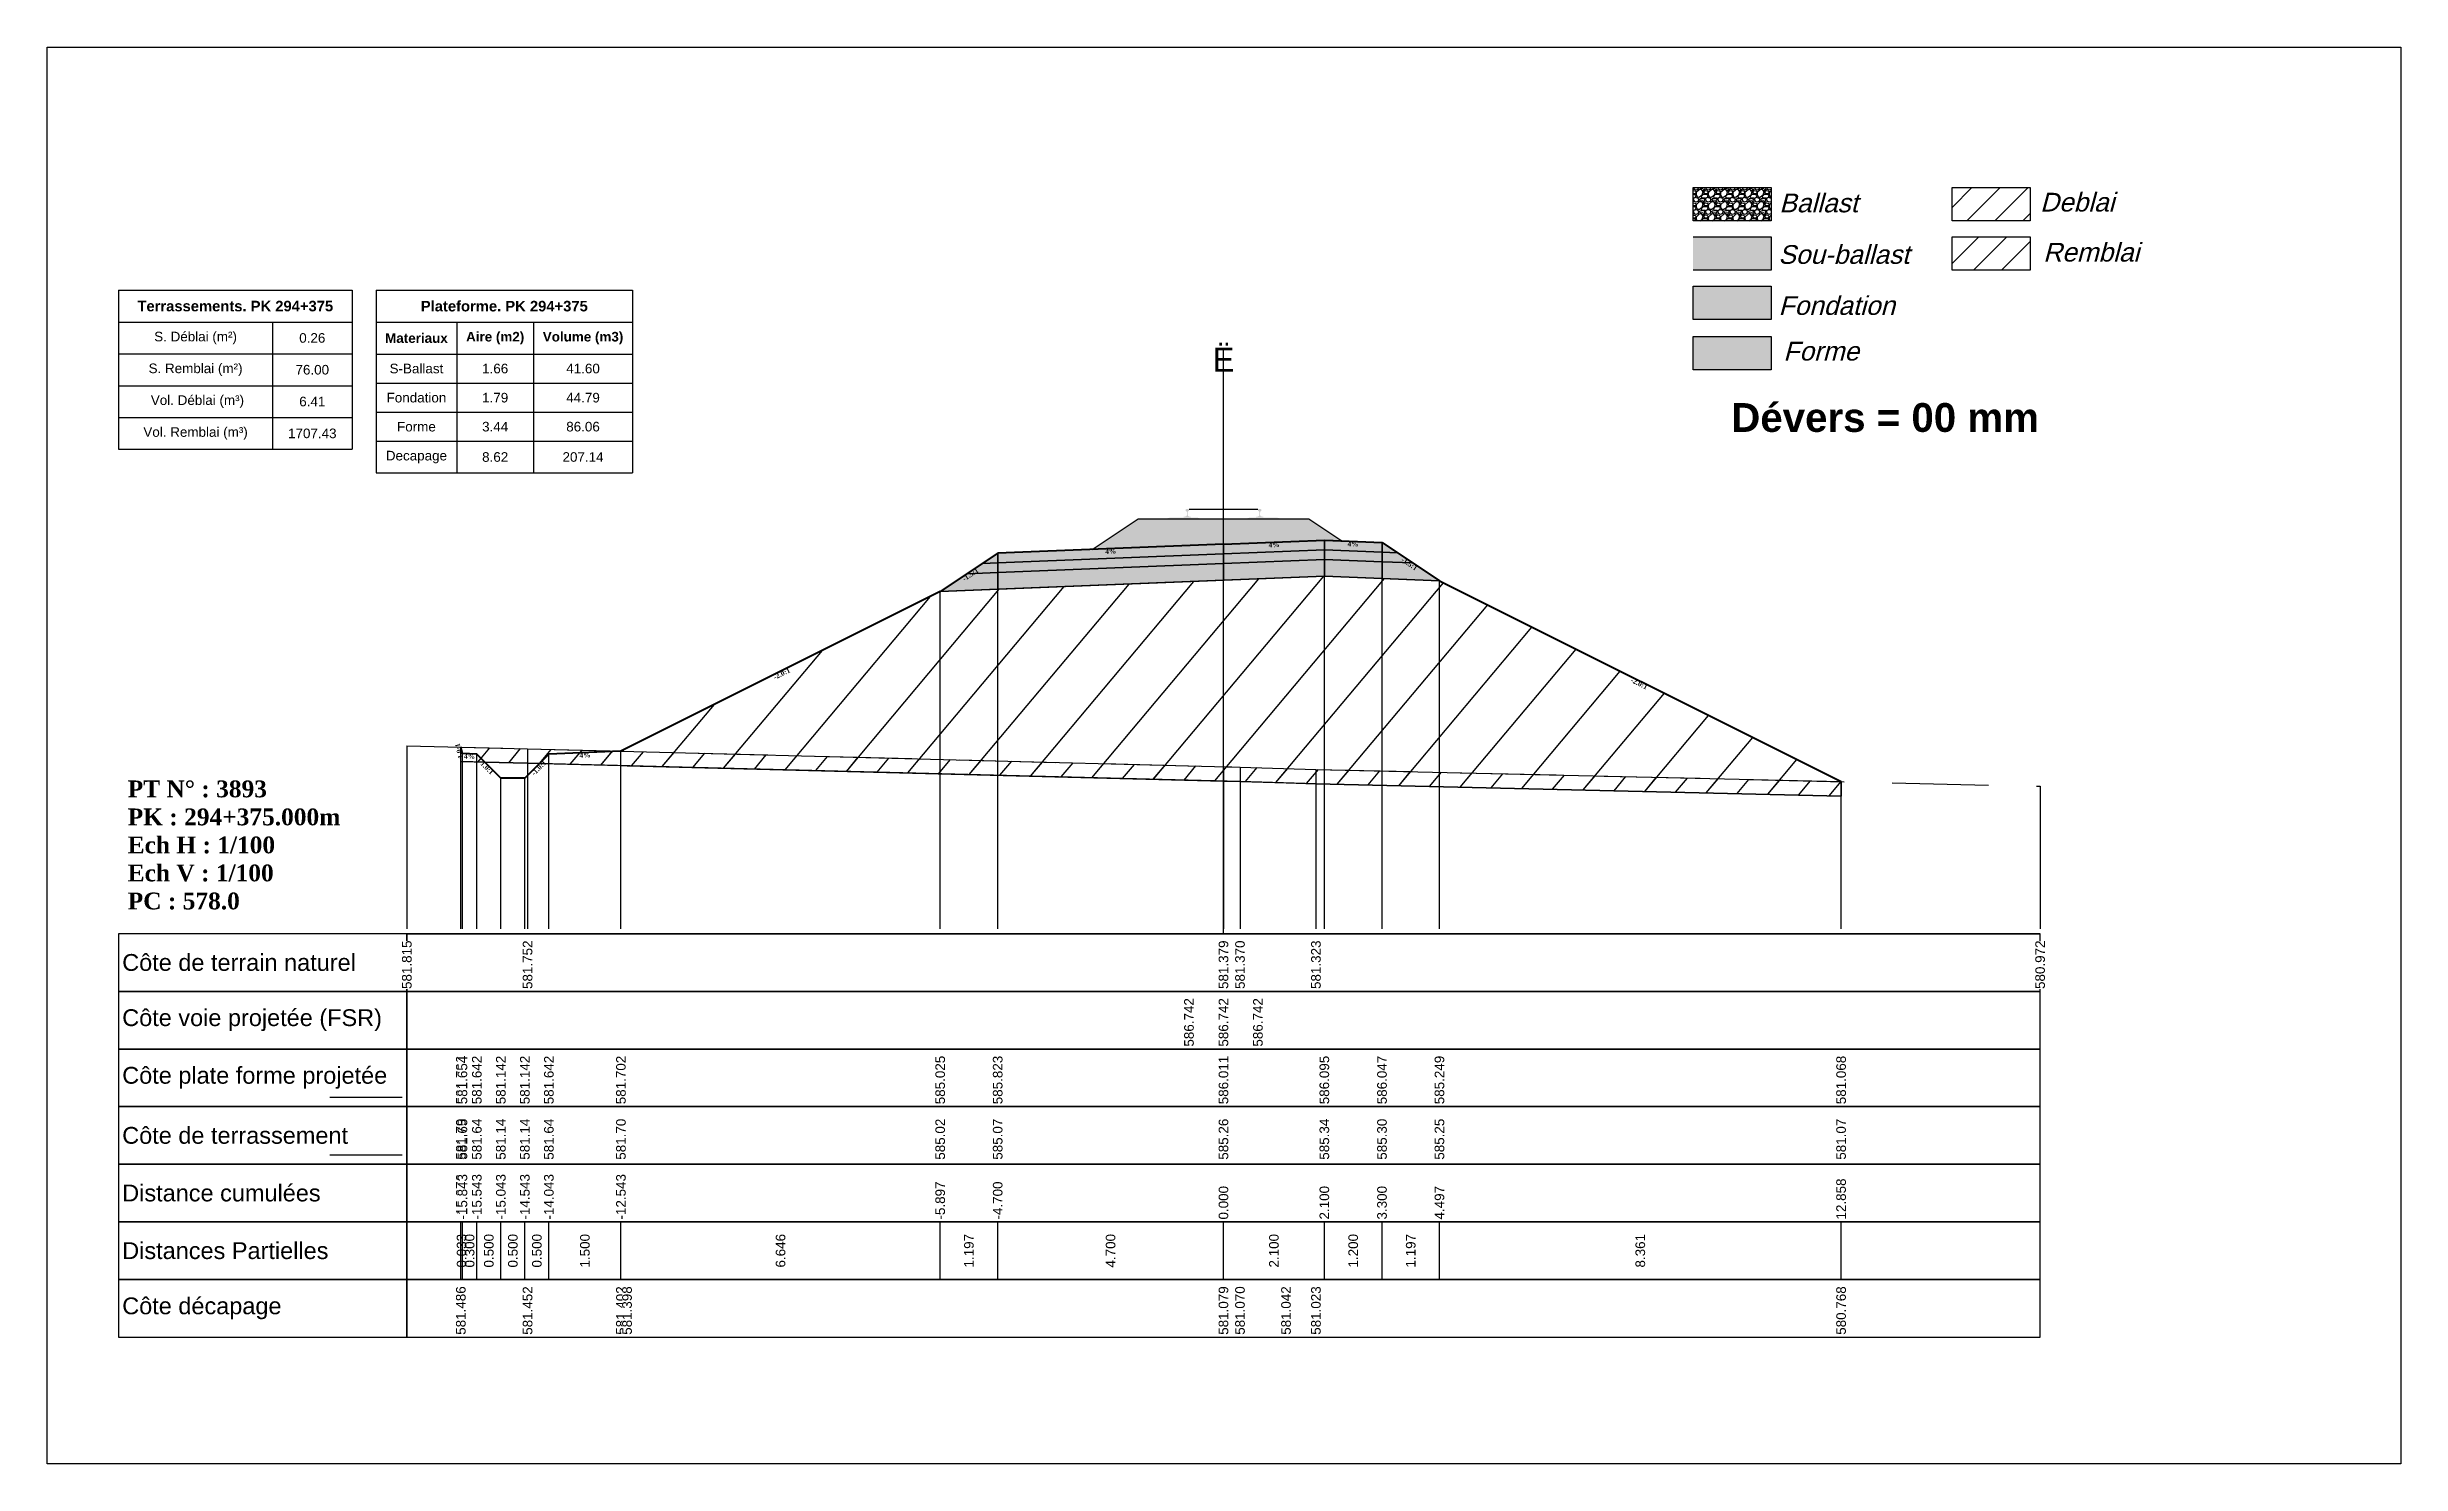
# Model space of a CAD drawing. Header units: millimetres. Extents: x 2762 to 3076, y 916 to 3305.
# Drawn here: x 2797.56 to 2846.56, y 2227.65 to 2257.15 of the extents above; entities that cross this region are included whole.
import ezdxf

# ---------------------------------------------------------------- set-up
doc = ezdxf.new("R2010")
doc.units = ezdxf.units.MM
doc.header["$LTSCALE"] = 2
doc.linetypes.add('CACHE', pattern=[9.525, 6.35, -3.175])
doc.linetypes.add('DASHED', pattern=[0.75, 0.5, -0.25])
for name, color, linetype in [('C-ANNO-TABL', 1, 'Continuous'), ('C-ANNO-TABL-TEXT', 150, 'Continuous'), ('C-ANNO-TABL-TITL', 150, 'Continuous'), ('C-ANNO-TABL-TTBL', 5, 'Continuous'), ('C-ROAD-CORR', 5, 'Continuous'), ('C-ROAD-SCTN', 7, 'Continuous')]:
    doc.layers.add(name, color=color, linetype=linetype)
doc.styles.add('ARIAL', font='arial.ttf')
doc.styles.add('C3D_Etiquette', font='romans.shx')
doc.styles.add('C3D_Profil_Travers', font='romans.shx')
doc.styles.get("Standard").update_dxf_attribs({"font": 'arial.ttf'})

msp = doc.modelspace()

# ---------------------------------------------------------------- texts
at = {"color": 7, "linetype": 'Continuous', "lineweight": -3}
for s, insert, char_height, attachment_point, style in [('{\\fWingdings|b0|i0|c2|p0;Ë}', (2822.055, 2250.384), 0.5, 8, 'C3D_Profil_Travers'), ('{\\fTimes New Roman|b1|i0|c0|p18;PT N° : 3893\\PPK : 294+375.000m\\PEch H : 1/100\\PEch V : 1/100\\PPC : 578.0}', (2799.243, 2239.184), 0.35, 7, 'C3D_Profil_Travers'), ('{\\fArial|b0|i0|c0|p34;Côte de terrain naturel}', (2799.129, 2238.084), 0.35, 4, 'C3D_Etiquette'), ('{\\fArial|b0|i0|c0|p34;Côte plate forme projetée}', (2799.129, 2235.684), 0.35, 4, 'C3D_Etiquette'), ('{\\fArial|b0|i0|c0|p34;Côte de terrassement}', (2799.129, 2234.484), 0.35, 4, 'C3D_Etiquette'), ('{\\fArial|b0|i0|c0|p34;Distance cumulées}', (2799.129, 2233.284), 0.35, 4, 'C3D_Etiquette'), ('{\\fArial|b0|i0|c0|p34;Distances Partielles}', (2799.129, 2232.084), 0.35, 4, 'C3D_Etiquette'), ('{\\fArial|b0|i0|c0|p34;Côte décapage}', (2799.129, 2230.884), 0.35, 4, 'C3D_Etiquette')]:
    msp.add_mtext(s, dxfattribs=dict(at, insert=insert, char_height=char_height, attachment_point=attachment_point, style=style))
at = {"insert": (2832.624, 2249.733), "char_height": 0.6, "attachment_point": 1}
msp.add_mtext_dynamic_manual_height_columns('{\\fArial|b1|i0|c0|p34;Dévers = 00 mm}', width=8.82587, gutter_width=1.25, heights=[0], dxfattribs=at)
at = {"color": 7, "linetype": 'Continuous', "lineweight": -3, "char_height": 0.1, "style": 'C3D_Etiquette'}
for s, insert, width, attachment_point, rotation in [('{\\fTimes New Roman|b1|i0|c0|p18;4%}', (2819.705, 2246.696), 0.42071, 2, 2.2906), ('{\\fTimes New Roman|b1|i0|c0|p18;4%}', (2823.105, 2246.832), 0.37094, 2, 2.2906), ('{\\fTimes New Roman|b1|i0|c0|p18;4%}', (2824.754, 2246.85), 0.42071, 2, 357.7094), ('{\\fTimes New Roman|b1|i0|c0|p18;-1.5:1}', (2816.758, 2246.204), 0.34598, 2, 33.6901), ('{\\fTimes New Roman|b1|i0|c0|p18;-1.5:1}', (2825.951, 2246.428), 0.34598, 2, 326.3099), ('{\\fTimes New Roman|b1|i0|c0|p18;-2.0:1}', (2812.837, 2244.143), 0.34598, 2, 26.5651), ('{\\fTimes New Roman|b1|i0|c0|p18;-2.0:1}', (2830.73, 2243.939), 0.34598, 2, 333.4349), ('{\\fTimes New Roman|b1|i0|c0|p18;1.0:1}', (2806.191, 2242.503), 0.29446, 8, 104.0362), ('{\\fTimes New Roman|b1|i0|c0|p18;4%}', (2806.362, 2242.428), 0.37094, 2, 357.7094), ('{\\fTimes New Roman|b1|i0|c0|p18;1.0:1}', (2806.759, 2242.173), 0.29001, 2, 315), ('{\\fTimes New Roman|b1|i0|c0|p18;-1.0:1}', (2807.765, 2242.173), 0.34598, 2, 45), ('{\\fTimes New Roman|b1|i0|c0|p18;4%}', (2808.762, 2242.452), 0.42071, 2, 2.2906)]:
    msp.add_mtext(s, dxfattribs=dict(at, insert=insert, width=width, attachment_point=attachment_point, rotation=rotation))
at = {"color": 7, "linetype": 'Continuous', "lineweight": -3, "insert": (2799.129, 2236.884), "char_height": 0.35, "attachment_point": 4}
msp.add_mtext('{\\fArial|b0|i0|c0|p34;Côte voie projetée (FSR)}', dxfattribs=at)
at = {"color": 7, "linetype": 'Continuous', "lineweight": -3, "char_height": 0.2, "rotation": 90, "style": 'C3D_Profil_Travers'}
for s, insert, attachment_point in [('{\\fArial|b0|i0|c0|p34;581.79}', (2806.179, 2233.979), 4), ('{\\fArial|b0|i0|c0|p34;581.65}', (2806.212, 2233.979), 4), ('{\\fArial|b0|i0|c0|p34;581.64}', (2806.512, 2233.979), 4), ('{\\fArial|b0|i0|c0|p34;581.14}', (2807.012, 2233.979), 4), ('{\\fArial|b0|i0|c0|p34;581.14}', (2807.512, 2233.979), 4), ('{\\fArial|b0|i0|c0|p34;581.64}', (2808.012, 2233.979), 4), ('{\\fArial|b0|i0|c0|p34;581.70}', (2809.512, 2233.979), 4), ('{\\fArial|b0|i0|c0|p34;585.02}', (2816.158, 2233.979), 4), ('{\\fArial|b0|i0|c0|p34;585.07}', (2817.355, 2233.979), 4), ('{\\fArial|b0|i0|c0|p34;585.26}', (2822.055, 2233.979), 4), ('{\\fArial|b0|i0|c0|p34;585.34}', (2824.155, 2233.979), 4), ('{\\fArial|b0|i0|c0|p34;585.30}', (2825.355, 2233.979), 4), ('{\\fArial|b0|i0|c0|p34;585.25}', (2826.551, 2233.979), 4), ('{\\fArial|b0|i0|c0|p34;581.07}', (2834.912, 2233.979), 4), ('{\\fArial|b0|i0|c0|p34;0.033}', (2806.195, 2232.084), 5), ('{\\fArial|b0|i0|c0|p34;0.300}', (2806.362, 2232.084), 5), ('{\\fArial|b0|i0|c0|p34;0.500}', (2806.762, 2232.084), 5), ('{\\fArial|b0|i0|c0|p34;0.500}', (2807.262, 2232.084), 5), ('{\\fArial|b0|i0|c0|p34;0.500}', (2807.762, 2232.084), 5), ('{\\fArial|b0|i0|c0|p34;1.500}', (2808.762, 2232.084), 5), ('{\\fArial|b0|i0|c0|p34;6.646}', (2812.835, 2232.084), 5), ('{\\fArial|b0|i0|c0|p34;1.197}', (2816.756, 2232.084), 5), ('{\\fArial|b0|i0|c0|p34;4.700}', (2819.705, 2232.084), 5), ('{\\fArial|b0|i0|c0|p34;2.100}', (2823.105, 2232.084), 5), ('{\\fArial|b0|i0|c0|p34;1.200}', (2824.755, 2232.084), 5), ('{\\fArial|b0|i0|c0|p34;1.197}', (2825.953, 2232.084), 5), ('{\\fArial|b0|i0|c0|p34;8.361}', (2830.732, 2232.084), 5)]:
    msp.add_mtext(s, dxfattribs=dict(at, insert=insert, attachment_point=attachment_point))
at = {"layer": 'C-ANNO-TABL-TEXT', "color": 7, "style": 'ARIAL', "oblique": 15}
for s, p in [('Ballast', (2833.624, 2253.705)), ('Deblai', (2839.054, 2253.721)), ('Sou-ballast', (2833.604, 2252.632)), ('Remblai', (2839.118, 2252.679)), ('Fondation', (2833.609, 2251.569)), ('Forme', (2833.709, 2250.619))]:
    msp.add_text(s, height=0.39, dxfattribs=at).set_placement(p)
at = {"layer": 'C-ANNO-TABL-TEXT', "color": 7, "linetype": 'Continuous', "lineweight": -3, "char_height": 0.2, "attachment_point": 5, "style": 'ARIAL'}
for s, insert in [('{\\fArial|b0|i0|c0|p34;\\C7;0.26}', (2803.086, 2251.088)), ('{\\fArial|b0|i0|c0|p34;\\C7;76.00}', (2803.086, 2250.426)), ('{\\fArial|b0|i0|c0|p34;\\C7;S-Ballast}', (2805.254, 2250.451)), ('{\\fArial|b0|i0|c0|p34;\\C7;1.66}', (2806.893, 2250.451)), ('{\\C18;\\c0;41.60}', (2808.722, 2250.451)), ('{\\fArial|b0|i0|c0|p34;\\C7;6.41}', (2803.086, 2249.764)), ('{\\fArial|b0|i0|c0|p34;\\C7;Fondation}', (2805.254, 2249.845)), ('{\\fArial|b0|i0|c0|p34;\\C7;1.79}', (2806.893, 2249.845)), ('{\\C18;\\c0;44.79}', (2808.722, 2249.845)), ('{\\fArial|b0|i0|c0|p34;\\C7;1707.43}', (2803.086, 2249.101)), ('{\\fArial|b0|i0|c0|p34;\\C7;Forme}', (2805.254, 2249.241)), ('{\\fArial|b0|i0|c0|p34;\\C7;3.44}', (2806.893, 2249.241)), ('{\\C18;\\c0;86.06}', (2808.722, 2249.241)), ('{\\fArial|b0|i0|c0|p34;\\C7;Decapage}', (2805.254, 2248.609)), ('{\\fArial|b0|i0|c0|p34;\\C7;8.62}', (2806.893, 2248.609)), ('{\\C18;\\c0;207.14}', (2808.722, 2248.609))]:
    msp.add_mtext(s, dxfattribs=dict(at, insert=insert))
at = {"layer": 'C-ANNO-TABL-TITL', "color": 7, "linetype": 'Continuous', "lineweight": -3, "attachment_point": 5, "style": 'ARIAL'}
for s, insert, char_height in [('{\\fArial|b1|i0|c0|p34;\\C7;Terrassements. PK 294+375}', (2801.483, 2251.751), 0.22), ('{\\fArial|b1|i0|c0|p34;\\C18;\\c0;Plateforme. PK 294+375}', (2807.083, 2251.75), 0.22), ('{\\fArial|b0|i0|c0|p34;\\C7;S. Déblai (m²) }', (2800.656, 2251.088), 0.2), ('{\\fArial|b1|i0|c0|p34;\\C7;Materiaux   }', (2805.254, 2251.085), 0.2), ('{\\fArial|b1|i0|c0|p34;\\C7;Aire (m2)}', (2806.893, 2251.085), 0.2), ('{\\fArial|b1|i0|c0|p34;\\C7;Volume (m3)}', (2808.722, 2251.085), 0.2), ('{\\fArial|b0|i0|c0|p34;\\C7;S. Remblai (m²) }', (2800.656, 2250.426), 0.2), ('{\\fArial|b0|i0|c0|p34;\\C7; Vol. Déblai (m³) }', (2800.656, 2249.764), 0.2), ('{\\fArial|b0|i0|c0|p34;\\C7;Vol. Remblai (m³)}', (2800.656, 2249.101), 0.2)]:
    msp.add_mtext(s, dxfattribs=dict(at, insert=insert, char_height=char_height))

# ---------------------------------------------------------------- hatches: boundary and pattern name
h = msp.add_hatch(color=11)
h.dxf.hatch_style = 1
h.paths.add_polyline_path([(2833.456, 2253.191), (2831.83, 2253.191), (2831.83, 2252.499), (2833.456, 2252.499)])
h = msp.add_hatch(color=30)
h.dxf.hatch_style = 1
h.paths.add_polyline_path([(2833.456, 2252.164), (2831.83, 2252.164), (2831.83, 2251.472), (2833.456, 2251.472)])
h = msp.add_hatch(color=83)
h.dxf.hatch_style = 1
h.paths.add_polyline_path([(2833.456, 2251.118), (2831.83, 2251.118), (2831.83, 2250.426), (2833.456, 2250.426)])
at = {"linetype": 'Continuous', "lineweight": -3}
h = msp.add_hatch(dxfattribs=at)
h.set_pattern_fill('GRAVEL', color=252, scale=0.009, style=0)
h.set_pattern_definition([(228.0128, (2819.486781, 2246.913651), (-1.8288, -2.0574), [0.030755, -3.0447435]), (184.96974, (2819.466207, 2246.890791), (2.743199999, 0.228600013), [0.0527764, -5.2248644]), (132.51045, (2819.413629, 2246.886219), (2.286, -2.5146), [0.0372133, -3.684125]), (267.2737, (2819.324475, 2246.829069), (0.2286, 4.572), [0.0480604, -4.7579794]), (292.83365, (2819.322189, 2246.781063), (-1.143, 2.7432), [0.047127, -4.6655827]), (357.2737, (2819.340477, 2246.737629), (-4.572, 0.2286), [0.0480604, -4.7579794]), (37.69424, (2819.388483, 2246.735343), (-2.9718, -2.286), [0.0635574, -6.2921804]), (72.25533, (2819.438775, 2246.774205), (1.6002, 5.0292), [0.0600048, -5.940473]), (121.42957, (2819.457063, 2246.831355), (-1.8288, 2.9718), [0.048223, -4.774099]), (175.23636, (2819.431917, 2246.872503), (2.5146, -0.2286), [0.055054, -2.697654]), (222.39744, (2819.377053, 2246.877075), (-2.7432, -2.5146), [0.071197, -7.0485095]), (138.81407, (2819.55079, 2246.826783), (-1.6002, 1.3716), [0.0243004, -2.405751]), (171.46923, (2819.532501, 2246.842785), (2.9718, -0.4572), [0.0462314, -4.5769175]), (225, (2819.48678, 2246.84964), (-3e-17, -0.2286), [0.032329, -0.29096]), (203.1986, (2819.47078, 2246.877075), (1.143, 0.4572), [0.01741, -1.723556]), (291.8014, (2819.454777, 2246.870217), (-0.2286, 0.6858), [0.024621, -1.206428]), (30.9638, (2819.46392, 2246.847357), (0.6858, 0.4572), [0.039989, -1.292967]), (161.565, (2819.49821, 2246.86793), (0.4572, -0.2286), [0.028916, -0.693981]), (16.38954, (2819.322189, 2246.870217), (2.286, 0.6858), [0.040508, -4.0102944]), (70.34618, (2819.361051, 2246.881647), (-0.9144, -2.5146), [0.033984, -3.3643994]), (293.1986, (2819.49821, 2246.91365), (-0.4572, 1.143), [0.034819, -1.7061465]), (343.61046, (2819.511927, 2246.881647), (-2.286, 0.6858), [0.040508, -4.0102944]), (339.44395, (2819.32219, 2246.728485), (-1.143, 0.4572), [0.039063, -1.914096]), (294.77514, (2819.358765, 2246.714769), (-1.143, 2.5146), [0.0327305, -3.2403234]), (66.8014, (2819.500497, 2246.68505), (0.4572, 1.143), [0.034819, -1.7061465]), (17.35402, (2819.514213, 2246.717055), (-2.9718, -0.9144), [0.0383204, -3.793714]), (69.44395, (2819.388483, 2246.68505), (-0.4572, -1.143), [0.0195316, -1.933628]), (101.3099, (2819.48678, 2246.68505), (-0.2286, 0.9144), [0.011656, -1.1539795]), (165.9638, (2819.484495, 2246.69648), (0.6858, -0.2286), [0.047127, -0.895415]), (186.009, (2819.438775, 2246.707911), (2.286, 0.2286), [0.043674, -4.323723]), (303.69, (2819.46392, 2246.82678), (-0.2286, 0.4572), [0.032969, -0.79126]), (353.15723, (2819.482209, 2246.799351), (3.8862, -0.4572), [0.05756, -5.698441]), (60.9454, (2819.53936, 2246.792493), (-0.9144, -1.6002), [0.023536, -2.330045]), (90, (2819.5508, 2246.81307), (-0.2286, 0.2286), [0.013716, -0.214884]), (120.25644, (2819.434203, 2246.714769), (0.9144, -1.6002), [0.031758, -3.1440547]), (48.0128, (2819.418201, 2246.742201), (1.8288, 2.0574), [0.06151, -3.0139886]), (0, (2819.45935, 2246.78792), (0.2286, 0.2286), [0.059436, -0.169164]), (325.30485, (2819.518785, 2246.787921), (2.286, -1.6002), [0.036145, -3.5783385]), (254.0546, (2819.548503, 2246.767347), (-0.2286, -0.9144), [0.033285, -1.6309485]), (207.64598, (2819.539359, 2246.735343), (-4.3434, -2.286), [0.054193, -5.365122]), (175.42608, (2819.491353, 2246.710197), (-2.9718, 0.2286), [0.0573327, -5.675926])])
h.paths.add_polyline_path([(2819.322, 2246.685), (2820.28, 2247.323), (2823.83, 2247.323), (2824.519, 2246.864), (2824.155, 2246.878)])
msp.add_hatch(color=254, dxfattribs=at).paths.add_polyline_path([(2820.837, 2247.142), (2820.837, 2247.327), (2820.952, 2247.348), (2821.3, 2247.348), (2821.3, 2247.353), (2821.226, 2247.353), (2821.226, 2247.363), (2821.227, 2247.364), (2821.229, 2247.365), (2821.23, 2247.365), (2821.25, 2247.367), (2821.253, 2247.367), (2821.256, 2247.369), (2821.284, 2247.379), (2821.287, 2247.38), (2821.288, 2247.382), (2821.289, 2247.383), (2821.29, 2247.387), (2821.291, 2247.394), (2821.292, 2247.403), (2821.293, 2247.414), (2821.293, 2247.437), (2821.292, 2247.453), (2821.292, 2247.46), (2821.291, 2247.466), (2821.29, 2247.47), (2821.29, 2247.472), (2821.289, 2247.476), (2821.288, 2247.477), (2821.287, 2247.479), (2821.286, 2247.48), (2821.285, 2247.481), (2821.269, 2247.486), (2821.267, 2247.488), (2821.266, 2247.489), (2821.265, 2247.49), (2821.265, 2247.493), (2821.265, 2247.511), (2821.266, 2247.515), (2821.267, 2247.518), (2821.269, 2247.52), (2821.271, 2247.522), (2821.274, 2247.523), (2821.275, 2247.523), (2821.279, 2247.524), (2821.283, 2247.525), (2821.286, 2247.525), (2821.29, 2247.525), (2821.295, 2247.525), (2821.298, 2247.525), (2821.301, 2247.525), (2821.305, 2247.525), (2821.308, 2247.525), (2821.312, 2247.525), (2821.317, 2247.525), (2821.32, 2247.525), (2821.324, 2247.524), (2821.328, 2247.523), (2821.329, 2247.523), (2821.331, 2247.522), (2821.334, 2247.52), (2821.336, 2247.518), (2821.337, 2247.515), (2821.337, 2247.511), (2821.337, 2247.493), (2821.337, 2247.49), (2821.337, 2247.489), (2821.336, 2247.488), (2821.334, 2247.486), (2821.318, 2247.481), (2821.317, 2247.48), (2821.315, 2247.479), (2821.314, 2247.477), (2821.314, 2247.476), (2821.313, 2247.472), (2821.312, 2247.47), (2821.312, 2247.466), (2821.311, 2247.46), (2821.31, 2247.453), (2821.31, 2247.437), (2821.31, 2247.414), (2821.311, 2247.403), (2821.312, 2247.394), (2821.313, 2247.387), (2821.314, 2247.383), (2821.315, 2247.382), (2821.316, 2247.38), (2821.318, 2247.379), (2821.347, 2247.369), (2821.35, 2247.367), (2821.353, 2247.367), (2821.373, 2247.365), (2821.374, 2247.365), (2821.375, 2247.364), (2821.376, 2247.363), (2821.376, 2247.353), (2821.302, 2247.353), (2821.302, 2247.348), (2821.506, 2247.348), (2821.638, 2247.317), (2822.472, 2247.317), (2822.603, 2247.348), (2822.807, 2247.348), (2822.807, 2247.353), (2822.733, 2247.353), (2822.733, 2247.363), (2822.734, 2247.364), (2822.736, 2247.365), (2822.737, 2247.365), (2822.757, 2247.367), (2822.76, 2247.367), (2822.763, 2247.369), (2822.791, 2247.379), (2822.794, 2247.38), (2822.795, 2247.382), (2822.796, 2247.383), (2822.797, 2247.387), (2822.798, 2247.394), (2822.799, 2247.403), (2822.8, 2247.414), (2822.8, 2247.437), (2822.799, 2247.453), (2822.799, 2247.46), (2822.798, 2247.466), (2822.797, 2247.47), (2822.797, 2247.472), (2822.796, 2247.476), (2822.795, 2247.477), (2822.794, 2247.479), (2822.793, 2247.48), (2822.792, 2247.481), (2822.776, 2247.486), (2822.774, 2247.488), (2822.773, 2247.489), (2822.772, 2247.49), (2822.772, 2247.493), (2822.772, 2247.511), (2822.773, 2247.515), (2822.774, 2247.518), (2822.776, 2247.52), (2822.778, 2247.522), (2822.781, 2247.523), (2822.782, 2247.523), (2822.786, 2247.524), (2822.79, 2247.525), (2822.793, 2247.525), (2822.797, 2247.525), (2822.802, 2247.525), (2822.805, 2247.525), (2822.808, 2247.525), (2822.812, 2247.525), (2822.815, 2247.525), (2822.819, 2247.525), (2822.824, 2247.525), (2822.827, 2247.525), (2822.831, 2247.524), (2822.835, 2247.523), (2822.836, 2247.523), (2822.838, 2247.522), (2822.841, 2247.52), (2822.843, 2247.518), (2822.844, 2247.515), (2822.844, 2247.511), (2822.844, 2247.493), (2822.844, 2247.49), (2822.844, 2247.489), (2822.843, 2247.488), (2822.841, 2247.486), (2822.825, 2247.481), (2822.824, 2247.48), (2822.822, 2247.479), (2822.821, 2247.477), (2822.821, 2247.476), (2822.82, 2247.472), (2822.819, 2247.47), (2822.819, 2247.466), (2822.818, 2247.46), (2822.817, 2247.453), (2822.817, 2247.437), (2822.817, 2247.414), (2822.818, 2247.403), (2822.819, 2247.394), (2822.82, 2247.387), (2822.821, 2247.383), (2822.822, 2247.382), (2822.823, 2247.38), (2822.825, 2247.379), (2822.854, 2247.369), (2822.857, 2247.367), (2822.86, 2247.367), (2822.88, 2247.365), (2822.881, 2247.365), (2822.882, 2247.364), (2822.883, 2247.363), (2822.883, 2247.353), (2822.809, 2247.353), (2822.809, 2247.348), (2823.157, 2247.348), (2823.272, 2247.327), (2823.272, 2247.142)])
h = msp.add_hatch(color=30, dxfattribs=at)
h.paths.add_polyline_path([(2825.355, 2246.43), (2825.355, 2246.63), (2825.674, 2246.618), (2825.993, 2246.405)])
h.paths.add_polyline_path([(2824.155, 2246.478), (2824.155, 2246.678), (2825.355, 2246.63), (2825.355, 2246.43)])
h.paths.add_polyline_path([(2822.055, 2246.394), (2822.055, 2246.594), (2824.155, 2246.678), (2824.155, 2246.478)])
h.paths.add_polyline_path([(2817.355, 2246.206), (2817.355, 2246.406), (2822.055, 2246.594), (2822.055, 2246.394)])
h.paths.add_polyline_path([(2816.716, 2246.181), (2817.035, 2246.394), (2817.355, 2246.406), (2817.355, 2246.206)])
h = msp.add_hatch(color=11, dxfattribs=at)
h.paths.add_polyline_path([(2825.355, 2246.63), (2825.355, 2246.83), (2825.674, 2246.618)])
h.paths.add_polyline_path([(2824.155, 2246.678), (2824.155, 2246.878), (2825.355, 2246.83), (2825.355, 2246.63)])
h.paths.add_polyline_path([(2822.055, 2246.594), (2822.055, 2246.794), (2824.155, 2246.878), (2824.155, 2246.678)])
h.paths.add_polyline_path([(2817.355, 2246.406), (2817.355, 2246.606), (2822.055, 2246.794), (2822.055, 2246.594)])
h.paths.add_polyline_path([(2817.035, 2246.394), (2817.355, 2246.606), (2817.355, 2246.406)])
h = msp.add_hatch(color=83, dxfattribs=at)
h.paths.add_polyline_path([(2825.355, 2246.08), (2825.355, 2246.43), (2825.993, 2246.405), (2826.551, 2246.032)])
h.paths.add_polyline_path([(2824.155, 2246.128), (2824.155, 2246.478), (2825.355, 2246.43), (2825.355, 2246.08)])
h.paths.add_polyline_path([(2822.055, 2246.044), (2822.055, 2246.394), (2824.155, 2246.478), (2824.155, 2246.128)])
h.paths.add_polyline_path([(2817.355, 2245.856), (2817.355, 2246.206), (2822.055, 2246.394), (2822.055, 2246.044)])
h.paths.add_polyline_path([(2816.158, 2245.808), (2816.716, 2246.181), (2817.355, 2246.206), (2817.355, 2245.856)])
h = msp.add_hatch(dxfattribs=at)
h.set_pattern_fill('_U', color=3, angle=50, style=0, pattern_type=0)
h.set_pattern_definition([(50, (2807.8156, 2242.2291), (-0.766044, 0.642788), [])])
h.paths.add_polyline_path([(2807.816, 2242.229), (2808.012, 2242.426), (2809.512, 2242.486), (2816.158, 2245.808), (2824.155, 2246.128), (2826.551, 2246.032), (2834.912, 2241.852), (2834.912, 2241.552), (2823.98, 2241.807), (2822.399, 2241.854)])
h.paths.add_polyline_path([(2806.179, 2242.27), (2806.179, 2242.57), (2806.212, 2242.438), (2806.512, 2242.426), (2806.68, 2242.258)])
h = msp.add_hatch(dxfattribs=at)
h.set_pattern_fill('_U', color=150, scale=0.5, angle=50, style=0, pattern_type=0)
h.set_pattern_definition([(50, (2807.81556, 2242.22914), (-0.383022, 0.321394), [])])
h.paths.add_polyline_path([(2807.816, 2242.229), (2808.012, 2242.426), (2809.512, 2242.486), (2822.399, 2242.154), (2823.98, 2242.107), (2834.912, 2241.852), (2834.912, 2241.552), (2823.98, 2241.807), (2822.399, 2241.854)])
h.paths.add_polyline_path([(2806.179, 2242.57), (2807.569, 2242.535), (2809.512, 2242.486), (2808.012, 2242.426), (2807.816, 2242.229), (2807.569, 2242.235), (2806.68, 2242.258), (2806.512, 2242.426), (2806.212, 2242.438)])
h.paths.add_polyline_path([(2806.179, 2242.27), (2806.179, 2242.57), (2806.212, 2242.438), (2806.512, 2242.426), (2806.68, 2242.258)])

# ---------------------------------------------------------------- linework, layer by layer
for p, q in [((2831.83, 2254.219), (2833.456, 2254.219)), ((2831.83, 2254.219), (2833.456, 2254.219)), ((2831.83, 2253.527), (2831.83, 2254.219)), ((2833.456, 2254.219), (2833.456, 2253.527)), ((2833.456, 2254.219), (2833.456, 2253.527)), ((2837.223, 2254.219), (2838.849, 2254.219)), ((2837.223, 2253.527), (2837.223, 2254.219)), ((2838.849, 2254.219), (2838.849, 2253.527)), ((2833.456, 2253.527), (2831.83, 2253.527)), ((2833.456, 2253.527), (2831.83, 2253.527)), ((2838.849, 2253.527), (2837.223, 2253.527)), ((2831.83, 2253.191), (2833.456, 2253.191)), ((2833.456, 2253.191), (2833.456, 2252.499)), ((2837.223, 2253.191), (2838.849, 2253.191)), ((2837.223, 2252.499), (2837.223, 2253.191)), ((2838.849, 2253.191), (2838.849, 2252.499)), ((2833.456, 2252.499), (2831.83, 2252.499)), ((2831.83, 2252.164), (2833.456, 2252.164)), ((2831.83, 2251.472), (2831.83, 2252.164)), ((2833.456, 2252.164), (2833.456, 2251.472)), ((2838.849, 2252.499), (2837.223, 2252.499)), ((2833.456, 2251.472), (2831.83, 2251.472)), ((2831.83, 2251.118), (2833.456, 2251.118)), ((2831.83, 2250.426), (2831.83, 2251.118)), ((2833.456, 2251.118), (2833.456, 2250.426)), ((2833.456, 2250.426), (2831.83, 2250.426))]:
    msp.add_line(p, q)
at = {"linetype": 'Continuous'}
for p, q in [((2831.833, 2254.172), (2831.83, 2254.173)), ((2831.83, 2254.17), (2831.833, 2254.172)), ((2831.87, 2254.144), (2831.83, 2254.15)), ((2831.83, 2254.104), (2831.88, 2254.098)), ((2831.83, 2254.083), (2831.856, 2254.083)), ((2831.882, 2254.019), (2831.83, 2253.992)), ((2831.835, 2253.969), (2831.851, 2254.005)), ((2831.836, 2254.219), (2831.849, 2254.188)), ((2831.848, 2254.188), (2831.891, 2254.175)), ((2831.851, 2254.005), (2831.892, 2254.018)), ((2831.855, 2254.086), (2831.889, 2254.063)), ((2831.893, 2254.128), (2831.872, 2254.145)), ((2831.879, 2254.088), (2831.892, 2254.111)), ((2831.889, 2254.061), (2831.879, 2254.025)), ((2831.891, 2254.175), (2831.935, 2254.188)), ((2831.891, 2254.016), (2831.932, 2254.001)), ((2831.894, 2254.129), (2831.892, 2254.076)), ((2831.892, 2254.111), (2831.892, 2254.127)), ((2831.892, 2254.076), (2831.912, 2254.028)), ((2831.959, 2254.175), (2831.9, 2254.122)), ((2831.912, 2254.025), (2831.965, 2254.022)), ((2831.931, 2254.003), (2831.946, 2253.97)), ((2831.935, 2254.187), (2831.946, 2254.219)), ((2832.012, 2254.175), (2831.951, 2254.18)), ((2831.965, 2254.025), (2832.021, 2254.068)), ((2831.992, 2254.193), (2831.968, 2254.219)), ((2832.035, 2254.199), (2831.977, 2254.194)), ((2831.999, 2254.033), (2832.044, 2254.083)), ((2832.018, 2254.003), (2832, 2254.034)), ((2832.039, 2254.131), (2832.011, 2254.176)), ((2832.08, 2253.999), (2832.016, 2254.004)), ((2832.021, 2254.068), (2832.041, 2254.132)), ((2832.038, 2254.175), (2832.048, 2254.15)), ((2832.057, 2254.183), (2832.039, 2254.176)), ((2832.044, 2254.083), (2832.11, 2254.083)), ((2832.049, 2254.149), (2832.087, 2254.172)), ((2832.074, 2254.152), (2832.049, 2254.127)), ((2832.049, 2254.127), (2832.069, 2254.096)), ((2832.069, 2254.219), (2832.051, 2254.198)), ((2832.069, 2254.219), (2832.051, 2254.198)), ((2832.087, 2254.172), (2832.056, 2254.182)), ((2832.07, 2254.106), (2832.134, 2254.098)), ((2832.124, 2254.144), (2832.074, 2254.151)), ((2832.124, 2254.144), (2832.074, 2254.151)), ((2832.136, 2254.019), (2832.083, 2253.991)), ((2832.089, 2253.969), (2832.105, 2254.005)), ((2832.09, 2254.219), (2832.103, 2254.188)), ((2832.09, 2254.219), (2832.103, 2254.188)), ((2832.102, 2254.188), (2832.145, 2254.175)), ((2832.102, 2254.188), (2832.145, 2254.175)), ((2832.105, 2254.005), (2832.146, 2254.018)), ((2832.109, 2254.086), (2832.143, 2254.063)), ((2832.147, 2254.128), (2832.126, 2254.145)), ((2832.147, 2254.128), (2832.126, 2254.145)), ((2832.133, 2254.088), (2832.146, 2254.111)), ((2832.143, 2254.061), (2832.133, 2254.025)), ((2832.145, 2254.175), (2832.189, 2254.188)), ((2832.145, 2254.175), (2832.189, 2254.188)), ((2832.145, 2254.016), (2832.186, 2254.001)), ((2832.148, 2254.129), (2832.146, 2254.076)), ((2832.148, 2254.129), (2832.146, 2254.076)), ((2832.146, 2254.111), (2832.146, 2254.127)), ((2832.146, 2254.111), (2832.146, 2254.127)), ((2832.146, 2254.076), (2832.166, 2254.028)), ((2832.213, 2254.175), (2832.154, 2254.122)), ((2832.213, 2254.175), (2832.154, 2254.122)), ((2832.166, 2254.025), (2832.219, 2254.022)), ((2832.185, 2254.003), (2832.2, 2253.97)), ((2832.189, 2254.187), (2832.2, 2254.219)), ((2832.189, 2254.187), (2832.2, 2254.219)), ((2832.266, 2254.175), (2832.205, 2254.18)), ((2832.266, 2254.175), (2832.205, 2254.18)), ((2832.219, 2254.025), (2832.275, 2254.068)), ((2832.219, 2254.025), (2832.275, 2254.068)), ((2832.246, 2254.193), (2832.222, 2254.219)), ((2832.246, 2254.193), (2832.222, 2254.219)), ((2832.289, 2254.199), (2832.231, 2254.194)), ((2832.289, 2254.199), (2832.231, 2254.194)), ((2832.253, 2254.033), (2832.298, 2254.083)), ((2832.253, 2254.033), (2832.298, 2254.083)), ((2832.272, 2254.003), (2832.254, 2254.034)), ((2832.272, 2254.003), (2832.254, 2254.034)), ((2832.293, 2254.131), (2832.265, 2254.176)), ((2832.293, 2254.131), (2832.265, 2254.176)), ((2832.334, 2253.999), (2832.27, 2254.004)), ((2832.334, 2253.999), (2832.27, 2254.004)), ((2832.275, 2254.068), (2832.295, 2254.132)), ((2832.275, 2254.068), (2832.295, 2254.132)), ((2832.292, 2254.175), (2832.302, 2254.15)), ((2832.292, 2254.175), (2832.302, 2254.15)), ((2832.311, 2254.183), (2832.293, 2254.176)), ((2832.311, 2254.183), (2832.293, 2254.176)), ((2832.298, 2254.083), (2832.364, 2254.083)), ((2832.298, 2254.083), (2832.364, 2254.083)), ((2832.303, 2254.149), (2832.341, 2254.172)), ((2832.303, 2254.149), (2832.341, 2254.172)), ((2832.328, 2254.152), (2832.303, 2254.127)), ((2832.328, 2254.152), (2832.303, 2254.127)), ((2832.303, 2254.127), (2832.323, 2254.096)), ((2832.303, 2254.127), (2832.323, 2254.096)), ((2832.323, 2254.219), (2832.305, 2254.198)), ((2832.323, 2254.219), (2832.305, 2254.198)), ((2832.341, 2254.172), (2832.31, 2254.182)), ((2832.341, 2254.172), (2832.31, 2254.182)), ((2832.324, 2254.106), (2832.388, 2254.098)), ((2832.324, 2254.106), (2832.388, 2254.098)), ((2832.378, 2254.144), (2832.328, 2254.151)), ((2832.378, 2254.144), (2832.328, 2254.151)), ((2832.39, 2254.019), (2832.337, 2253.991)), ((2832.39, 2254.019), (2832.337, 2253.991)), ((2832.343, 2253.969), (2832.359, 2254.005)), ((2832.343, 2253.969), (2832.359, 2254.005)), ((2832.344, 2254.219), (2832.357, 2254.188)), ((2832.344, 2254.219), (2832.357, 2254.188)), ((2832.356, 2254.188), (2832.399, 2254.175)), ((2832.356, 2254.188), (2832.399, 2254.175)), ((2832.359, 2254.005), (2832.4, 2254.018)), ((2832.359, 2254.005), (2832.4, 2254.018)), ((2832.363, 2254.086), (2832.397, 2254.063)), ((2832.363, 2254.086), (2832.397, 2254.063)), ((2832.401, 2254.128), (2832.38, 2254.145)), ((2832.401, 2254.128), (2832.38, 2254.145)), ((2832.387, 2254.088), (2832.4, 2254.111)), ((2832.387, 2254.088), (2832.4, 2254.111)), ((2832.397, 2254.061), (2832.387, 2254.025)), ((2832.397, 2254.061), (2832.387, 2254.025)), ((2832.399, 2254.175), (2832.443, 2254.188)), ((2832.399, 2254.175), (2832.443, 2254.188)), ((2832.399, 2254.016), (2832.44, 2254.001)), ((2832.399, 2254.016), (2832.44, 2254.001)), ((2832.402, 2254.129), (2832.4, 2254.076)), ((2832.402, 2254.129), (2832.4, 2254.076)), ((2832.4, 2254.111), (2832.4, 2254.127)), ((2832.4, 2254.111), (2832.4, 2254.127)), ((2832.4, 2254.076), (2832.42, 2254.028)), ((2832.4, 2254.076), (2832.42, 2254.028)), ((2832.467, 2254.175), (2832.408, 2254.122)), ((2832.467, 2254.175), (2832.408, 2254.122)), ((2832.42, 2254.025), (2832.473, 2254.022)), ((2832.42, 2254.025), (2832.473, 2254.022)), ((2832.439, 2254.003), (2832.454, 2253.97)), ((2832.439, 2254.003), (2832.454, 2253.97)), ((2832.443, 2254.187), (2832.454, 2254.219)), ((2832.443, 2254.187), (2832.454, 2254.219)), ((2832.52, 2254.175), (2832.459, 2254.18)), ((2832.52, 2254.175), (2832.459, 2254.18)), ((2832.473, 2254.025), (2832.529, 2254.068)), ((2832.473, 2254.025), (2832.529, 2254.068)), ((2832.5, 2254.193), (2832.476, 2254.219)), ((2832.5, 2254.193), (2832.476, 2254.219)), ((2832.543, 2254.199), (2832.485, 2254.194)), ((2832.543, 2254.199), (2832.485, 2254.194)), ((2832.507, 2254.033), (2832.552, 2254.083)), ((2832.507, 2254.033), (2832.552, 2254.083)), ((2832.526, 2254.003), (2832.508, 2254.034)), ((2832.526, 2254.003), (2832.508, 2254.034)), ((2832.547, 2254.131), (2832.519, 2254.176)), ((2832.547, 2254.131), (2832.519, 2254.176)), ((2832.588, 2253.999), (2832.524, 2254.004)), ((2832.588, 2253.999), (2832.524, 2254.004)), ((2832.529, 2254.068), (2832.549, 2254.132)), ((2832.529, 2254.068), (2832.549, 2254.132)), ((2832.546, 2254.175), (2832.556, 2254.15)), ((2832.546, 2254.175), (2832.556, 2254.15)), ((2832.565, 2254.183), (2832.547, 2254.176)), ((2832.565, 2254.183), (2832.547, 2254.176)), ((2832.552, 2254.083), (2832.618, 2254.083)), ((2832.552, 2254.083), (2832.618, 2254.083)), ((2832.557, 2254.149), (2832.595, 2254.172)), ((2832.557, 2254.149), (2832.595, 2254.172)), ((2832.582, 2254.152), (2832.557, 2254.127)), ((2832.582, 2254.152), (2832.557, 2254.127)), ((2832.557, 2254.127), (2832.577, 2254.096)), ((2832.557, 2254.127), (2832.577, 2254.096)), ((2832.577, 2254.219), (2832.559, 2254.198)), ((2832.577, 2254.219), (2832.559, 2254.198)), ((2832.595, 2254.172), (2832.564, 2254.182)), ((2832.595, 2254.172), (2832.564, 2254.182)), ((2832.578, 2254.106), (2832.642, 2254.098)), ((2832.578, 2254.106), (2832.642, 2254.098)), ((2832.632, 2254.144), (2832.582, 2254.151)), ((2832.632, 2254.144), (2832.582, 2254.151)), ((2832.644, 2254.019), (2832.591, 2253.991)), ((2832.644, 2254.019), (2832.591, 2253.991)), ((2832.597, 2253.969), (2832.613, 2254.005)), ((2832.597, 2253.969), (2832.613, 2254.005)), ((2832.598, 2254.219), (2832.611, 2254.188)), ((2832.598, 2254.219), (2832.611, 2254.188)), ((2832.61, 2254.188), (2832.653, 2254.175)), ((2832.61, 2254.188), (2832.653, 2254.175)), ((2832.613, 2254.005), (2832.654, 2254.018)), ((2832.613, 2254.005), (2832.654, 2254.018)), ((2832.617, 2254.086), (2832.651, 2254.063)), ((2832.617, 2254.086), (2832.651, 2254.063)), ((2832.655, 2254.128), (2832.634, 2254.145)), ((2832.655, 2254.128), (2832.634, 2254.145)), ((2832.641, 2254.088), (2832.654, 2254.111)), ((2832.641, 2254.088), (2832.654, 2254.111)), ((2832.651, 2254.061), (2832.641, 2254.025)), ((2832.651, 2254.061), (2832.641, 2254.025)), ((2832.653, 2254.175), (2832.697, 2254.188)), ((2832.653, 2254.175), (2832.697, 2254.188)), ((2832.653, 2254.016), (2832.694, 2254.001)), ((2832.653, 2254.016), (2832.694, 2254.001)), ((2832.656, 2254.129), (2832.654, 2254.076)), ((2832.656, 2254.129), (2832.654, 2254.076)), ((2832.654, 2254.111), (2832.654, 2254.127)), ((2832.654, 2254.111), (2832.654, 2254.127)), ((2832.654, 2254.076), (2832.674, 2254.028)), ((2832.654, 2254.076), (2832.674, 2254.028)), ((2832.721, 2254.175), (2832.662, 2254.122)), ((2832.721, 2254.175), (2832.662, 2254.122)), ((2832.674, 2254.025), (2832.727, 2254.022)), ((2832.674, 2254.025), (2832.727, 2254.022)), ((2832.693, 2254.003), (2832.708, 2253.97)), ((2832.693, 2254.003), (2832.708, 2253.97)), ((2832.697, 2254.187), (2832.708, 2254.219)), ((2832.697, 2254.187), (2832.708, 2254.219)), ((2832.774, 2254.175), (2832.713, 2254.18)), ((2832.774, 2254.175), (2832.713, 2254.18)), ((2832.727, 2254.025), (2832.783, 2254.068)), ((2832.727, 2254.025), (2832.783, 2254.068)), ((2832.754, 2254.193), (2832.73, 2254.219)), ((2832.754, 2254.193), (2832.73, 2254.219)), ((2832.797, 2254.199), (2832.739, 2254.194)), ((2832.797, 2254.199), (2832.739, 2254.194)), ((2832.761, 2254.033), (2832.806, 2254.083)), ((2832.761, 2254.033), (2832.806, 2254.083)), ((2832.78, 2254.003), (2832.762, 2254.034)), ((2832.78, 2254.003), (2832.762, 2254.034)), ((2832.801, 2254.131), (2832.773, 2254.176)), ((2832.801, 2254.131), (2832.773, 2254.176)), ((2832.842, 2253.999), (2832.778, 2254.004)), ((2832.842, 2253.999), (2832.778, 2254.004)), ((2832.783, 2254.068), (2832.803, 2254.132)), ((2832.783, 2254.068), (2832.803, 2254.132)), ((2832.8, 2254.175), (2832.81, 2254.15)), ((2832.8, 2254.175), (2832.81, 2254.15)), ((2832.819, 2254.183), (2832.801, 2254.176)), ((2832.819, 2254.183), (2832.801, 2254.176)), ((2832.806, 2254.083), (2832.872, 2254.083)), ((2832.806, 2254.083), (2832.872, 2254.083)), ((2832.811, 2254.149), (2832.849, 2254.172)), ((2832.811, 2254.149), (2832.849, 2254.172)), ((2832.836, 2254.152), (2832.811, 2254.127)), ((2832.836, 2254.152), (2832.811, 2254.127)), ((2832.811, 2254.127), (2832.831, 2254.096)), ((2832.811, 2254.127), (2832.831, 2254.096)), ((2832.831, 2254.219), (2832.813, 2254.198)), ((2832.831, 2254.219), (2832.813, 2254.198)), ((2832.849, 2254.172), (2832.818, 2254.182)), ((2832.849, 2254.172), (2832.818, 2254.182)), ((2832.832, 2254.106), (2832.896, 2254.098)), ((2832.832, 2254.106), (2832.896, 2254.098)), ((2832.886, 2254.144), (2832.836, 2254.151)), ((2832.886, 2254.144), (2832.836, 2254.151)), ((2832.898, 2254.019), (2832.845, 2253.991)), ((2832.898, 2254.019), (2832.845, 2253.991)), ((2832.851, 2253.969), (2832.867, 2254.005)), ((2832.851, 2253.969), (2832.867, 2254.005)), ((2832.852, 2254.219), (2832.865, 2254.188)), ((2832.852, 2254.219), (2832.865, 2254.188)), ((2832.864, 2254.188), (2832.907, 2254.175)), ((2832.864, 2254.188), (2832.907, 2254.175)), ((2832.867, 2254.005), (2832.908, 2254.018)), ((2832.867, 2254.005), (2832.908, 2254.018)), ((2832.871, 2254.086), (2832.905, 2254.063)), ((2832.871, 2254.086), (2832.905, 2254.063)), ((2832.909, 2254.128), (2832.888, 2254.145)), ((2832.909, 2254.128), (2832.888, 2254.145)), ((2832.895, 2254.088), (2832.908, 2254.111)), ((2832.895, 2254.088), (2832.908, 2254.111)), ((2832.905, 2254.061), (2832.895, 2254.025)), ((2832.905, 2254.061), (2832.895, 2254.025)), ((2832.907, 2254.175), (2832.951, 2254.188)), ((2832.907, 2254.175), (2832.951, 2254.188)), ((2832.907, 2254.016), (2832.948, 2254.001)), ((2832.907, 2254.016), (2832.948, 2254.001)), ((2832.91, 2254.129), (2832.908, 2254.076)), ((2832.91, 2254.129), (2832.908, 2254.076)), ((2832.908, 2254.111), (2832.908, 2254.127)), ((2832.908, 2254.111), (2832.908, 2254.127)), ((2832.908, 2254.076), (2832.928, 2254.028)), ((2832.908, 2254.076), (2832.928, 2254.028)), ((2832.975, 2254.175), (2832.916, 2254.122)), ((2832.975, 2254.175), (2832.916, 2254.122)), ((2832.928, 2254.025), (2832.981, 2254.022)), ((2832.928, 2254.025), (2832.981, 2254.022)), ((2832.947, 2254.003), (2832.962, 2253.97)), ((2832.947, 2254.003), (2832.962, 2253.97)), ((2832.951, 2254.187), (2832.962, 2254.219)), ((2832.951, 2254.187), (2832.962, 2254.219)), ((2833.028, 2254.175), (2832.967, 2254.18)), ((2833.028, 2254.175), (2832.967, 2254.18)), ((2832.981, 2254.025), (2833.037, 2254.068)), ((2832.981, 2254.025), (2833.037, 2254.068)), ((2833.008, 2254.193), (2832.984, 2254.219)), ((2833.008, 2254.193), (2832.984, 2254.219)), ((2833.051, 2254.199), (2832.993, 2254.194)), ((2833.051, 2254.199), (2832.993, 2254.194)), ((2833.015, 2254.033), (2833.06, 2254.083)), ((2833.015, 2254.033), (2833.06, 2254.083)), ((2833.034, 2254.003), (2833.016, 2254.034)), ((2833.034, 2254.003), (2833.016, 2254.034)), ((2833.055, 2254.131), (2833.027, 2254.176)), ((2833.055, 2254.131), (2833.027, 2254.176)), ((2833.096, 2253.999), (2833.032, 2254.004)), ((2833.096, 2253.999), (2833.032, 2254.004)), ((2833.037, 2254.068), (2833.057, 2254.132)), ((2833.037, 2254.068), (2833.057, 2254.132)), ((2833.054, 2254.175), (2833.064, 2254.15)), ((2833.054, 2254.175), (2833.064, 2254.15)), ((2833.073, 2254.183), (2833.055, 2254.176)), ((2833.073, 2254.183), (2833.055, 2254.176)), ((2833.06, 2254.083), (2833.126, 2254.083)), ((2833.06, 2254.083), (2833.126, 2254.083)), ((2833.065, 2254.149), (2833.103, 2254.172)), ((2833.065, 2254.149), (2833.103, 2254.172)), ((2833.09, 2254.152), (2833.065, 2254.127)), ((2833.09, 2254.152), (2833.065, 2254.127)), ((2833.065, 2254.127), (2833.085, 2254.096)), ((2833.065, 2254.127), (2833.085, 2254.096)), ((2833.085, 2254.219), (2833.067, 2254.198)), ((2833.085, 2254.219), (2833.067, 2254.198)), ((2833.103, 2254.172), (2833.072, 2254.182)), ((2833.103, 2254.172), (2833.072, 2254.182)), ((2833.086, 2254.106), (2833.15, 2254.098)), ((2833.086, 2254.106), (2833.15, 2254.098)), ((2833.14, 2254.144), (2833.09, 2254.151)), ((2833.14, 2254.144), (2833.09, 2254.151)), ((2833.152, 2254.019), (2833.099, 2253.991)), ((2833.152, 2254.019), (2833.099, 2253.991)), ((2833.105, 2253.969), (2833.121, 2254.005)), ((2833.105, 2253.969), (2833.121, 2254.005)), ((2833.106, 2254.219), (2833.119, 2254.188)), ((2833.106, 2254.219), (2833.119, 2254.188)), ((2833.118, 2254.188), (2833.161, 2254.175)), ((2833.118, 2254.188), (2833.161, 2254.175)), ((2833.121, 2254.005), (2833.162, 2254.018)), ((2833.121, 2254.005), (2833.162, 2254.018)), ((2833.125, 2254.086), (2833.159, 2254.063)), ((2833.125, 2254.086), (2833.159, 2254.063)), ((2833.163, 2254.128), (2833.142, 2254.145)), ((2833.163, 2254.128), (2833.142, 2254.145)), ((2833.149, 2254.088), (2833.162, 2254.111)), ((2833.149, 2254.088), (2833.162, 2254.111)), ((2833.159, 2254.061), (2833.149, 2254.025)), ((2833.159, 2254.061), (2833.149, 2254.025)), ((2833.161, 2254.175), (2833.205, 2254.188)), ((2833.161, 2254.175), (2833.205, 2254.188)), ((2833.161, 2254.016), (2833.202, 2254.001)), ((2833.161, 2254.016), (2833.202, 2254.001)), ((2833.164, 2254.129), (2833.162, 2254.076)), ((2833.164, 2254.129), (2833.162, 2254.076)), ((2833.162, 2254.111), (2833.162, 2254.127)), ((2833.162, 2254.111), (2833.162, 2254.127)), ((2833.162, 2254.076), (2833.182, 2254.028)), ((2833.162, 2254.076), (2833.182, 2254.028)), ((2833.229, 2254.175), (2833.17, 2254.122)), ((2833.229, 2254.175), (2833.17, 2254.122)), ((2833.182, 2254.025), (2833.235, 2254.022)), ((2833.182, 2254.025), (2833.235, 2254.022)), ((2833.201, 2254.003), (2833.216, 2253.97)), ((2833.201, 2254.003), (2833.216, 2253.97)), ((2833.205, 2254.187), (2833.216, 2254.219)), ((2833.205, 2254.187), (2833.216, 2254.219)), ((2833.282, 2254.175), (2833.221, 2254.18)), ((2833.282, 2254.175), (2833.221, 2254.18)), ((2833.235, 2254.025), (2833.291, 2254.068)), ((2833.235, 2254.025), (2833.291, 2254.068)), ((2833.262, 2254.193), (2833.238, 2254.219)), ((2833.262, 2254.193), (2833.238, 2254.219)), ((2833.305, 2254.199), (2833.247, 2254.194)), ((2833.305, 2254.199), (2833.247, 2254.194)), ((2833.269, 2254.033), (2833.314, 2254.083)), ((2833.269, 2254.033), (2833.314, 2254.083)), ((2833.288, 2254.003), (2833.27, 2254.034)), ((2833.288, 2254.003), (2833.27, 2254.034)), ((2833.309, 2254.131), (2833.281, 2254.176)), ((2833.309, 2254.131), (2833.281, 2254.176)), ((2833.35, 2253.999), (2833.286, 2254.004)), ((2833.35, 2253.999), (2833.286, 2254.004)), ((2833.291, 2254.068), (2833.311, 2254.132)), ((2833.291, 2254.068), (2833.311, 2254.132)), ((2833.308, 2254.175), (2833.318, 2254.15)), ((2833.308, 2254.175), (2833.318, 2254.15)), ((2833.327, 2254.183), (2833.309, 2254.176)), ((2833.327, 2254.183), (2833.309, 2254.176)), ((2833.314, 2254.083), (2833.38, 2254.083)), ((2833.314, 2254.083), (2833.38, 2254.083)), ((2833.319, 2254.149), (2833.357, 2254.172)), ((2833.319, 2254.149), (2833.357, 2254.172)), ((2833.344, 2254.152), (2833.319, 2254.127)), ((2833.344, 2254.152), (2833.319, 2254.127)), ((2833.319, 2254.127), (2833.339, 2254.096)), ((2833.319, 2254.127), (2833.339, 2254.096)), ((2833.339, 2254.219), (2833.321, 2254.198)), ((2833.339, 2254.219), (2833.321, 2254.198)), ((2833.357, 2254.172), (2833.326, 2254.182)), ((2833.357, 2254.172), (2833.326, 2254.182)), ((2833.34, 2254.106), (2833.404, 2254.098)), ((2833.34, 2254.106), (2833.404, 2254.098)), ((2833.394, 2254.144), (2833.344, 2254.151)), ((2833.394, 2254.144), (2833.344, 2254.151)), ((2833.406, 2254.019), (2833.353, 2253.991)), ((2833.406, 2254.019), (2833.353, 2253.991)), ((2833.359, 2253.969), (2833.375, 2254.005)), ((2833.359, 2253.969), (2833.375, 2254.005)), ((2833.36, 2254.219), (2833.373, 2254.188)), ((2833.36, 2254.219), (2833.373, 2254.188)), ((2833.372, 2254.188), (2833.415, 2254.175)), ((2833.372, 2254.188), (2833.415, 2254.175)), ((2833.375, 2254.005), (2833.416, 2254.018)), ((2833.375, 2254.005), (2833.416, 2254.018)), ((2833.379, 2254.086), (2833.413, 2254.063)), ((2833.379, 2254.086), (2833.413, 2254.063)), ((2833.417, 2254.128), (2833.396, 2254.145)), ((2833.417, 2254.128), (2833.396, 2254.145)), ((2833.403, 2254.088), (2833.416, 2254.111)), ((2833.403, 2254.088), (2833.416, 2254.111)), ((2833.413, 2254.061), (2833.403, 2254.025)), ((2833.413, 2254.061), (2833.403, 2254.025)), ((2833.415, 2254.175), (2833.456, 2254.187)), ((2833.415, 2254.175), (2833.456, 2254.187)), ((2833.415, 2254.016), (2833.456, 2254.001)), ((2833.415, 2254.016), (2833.456, 2254.001)), ((2833.418, 2254.129), (2833.416, 2254.076)), ((2833.418, 2254.129), (2833.416, 2254.076)), ((2833.416, 2254.111), (2833.416, 2254.127)), ((2833.416, 2254.111), (2833.416, 2254.127)), ((2833.416, 2254.076), (2833.436, 2254.028)), ((2833.416, 2254.076), (2833.436, 2254.028)), ((2833.456, 2254.151), (2833.424, 2254.122)), ((2833.456, 2254.151), (2833.424, 2254.122)), ((2833.436, 2254.025), (2833.456, 2254.024)), ((2833.436, 2254.025), (2833.456, 2254.024)), ((2833.455, 2254.003), (2833.456, 2254)), ((2833.455, 2254.003), (2833.456, 2254)), ((2831.833, 2253.918), (2831.83, 2253.919)), ((2831.83, 2253.916), (2831.833, 2253.918)), ((2831.87, 2253.89), (2831.83, 2253.896)), ((2831.83, 2253.85), (2831.88, 2253.844)), ((2831.83, 2253.829), (2831.856, 2253.829)), ((2831.882, 2253.765), (2831.83, 2253.738)), ((2831.833, 2253.664), (2831.83, 2253.665)), ((2831.83, 2253.662), (2831.833, 2253.664)), ((2831.87, 2253.636), (2831.83, 2253.642)), ((2831.83, 2253.596), (2831.88, 2253.59)), ((2831.83, 2253.575), (2831.856, 2253.575)), ((2831.834, 2253.969), (2831.849, 2253.934)), ((2831.834, 2253.715), (2831.849, 2253.68)), ((2831.835, 2253.715), (2831.851, 2253.751)), ((2831.848, 2253.934), (2831.891, 2253.921)), ((2831.848, 2253.68), (2831.891, 2253.667)), ((2831.851, 2253.751), (2831.892, 2253.764)), ((2831.855, 2253.832), (2831.889, 2253.809)), ((2831.855, 2253.578), (2831.889, 2253.555)), ((2831.893, 2253.874), (2831.872, 2253.891)), ((2831.893, 2253.62), (2831.872, 2253.637)), ((2831.879, 2253.834), (2831.892, 2253.857)), ((2831.889, 2253.807), (2831.879, 2253.771)), ((2831.879, 2253.58), (2831.892, 2253.603)), ((2831.889, 2253.553), (2831.881, 2253.527)), ((2831.891, 2253.921), (2831.935, 2253.934)), ((2831.891, 2253.762), (2831.932, 2253.747)), ((2831.891, 2253.667), (2831.935, 2253.68)), ((2831.894, 2253.875), (2831.892, 2253.822)), ((2831.892, 2253.857), (2831.892, 2253.873)), ((2831.892, 2253.822), (2831.912, 2253.774)), ((2831.894, 2253.621), (2831.892, 2253.568)), ((2831.892, 2253.603), (2831.892, 2253.619)), ((2831.892, 2253.568), (2831.91, 2253.527)), ((2831.959, 2253.921), (2831.9, 2253.868)), ((2831.959, 2253.667), (2831.9, 2253.614)), ((2831.912, 2253.771), (2831.965, 2253.768)), ((2831.931, 2253.749), (2831.946, 2253.716)), ((2831.935, 2253.933), (2831.948, 2253.969)), ((2831.935, 2253.679), (2831.948, 2253.715)), ((2832.012, 2253.921), (2831.951, 2253.926)), ((2832.012, 2253.667), (2831.951, 2253.672)), ((2831.992, 2253.939), (2831.964, 2253.969)), ((2831.992, 2253.685), (2831.964, 2253.715)), ((2831.965, 2253.969), (2831.973, 2253.989)), ((2831.965, 2253.771), (2832.021, 2253.814)), ((2831.965, 2253.715), (2831.973, 2253.735)), ((2832.021, 2253.989), (2831.973, 2253.984)), ((2832.021, 2253.735), (2831.973, 2253.73)), ((2832.035, 2253.945), (2831.977, 2253.94)), ((2832.035, 2253.691), (2831.977, 2253.686)), ((2831.977, 2253.527), (2832.021, 2253.56)), ((2831.999, 2253.779), (2832.044, 2253.829)), ((2832.018, 2253.749), (2832, 2253.78)), ((2832, 2253.527), (2832.044, 2253.575)), ((2832.039, 2253.877), (2832.011, 2253.922)), ((2832.039, 2253.623), (2832.011, 2253.668)), ((2832.08, 2253.745), (2832.016, 2253.75)), ((2832.072, 2253.982), (2832.021, 2253.994)), ((2832.021, 2253.814), (2832.041, 2253.878)), ((2832.072, 2253.728), (2832.021, 2253.74)), ((2832.021, 2253.56), (2832.041, 2253.624)), ((2832.038, 2253.921), (2832.048, 2253.896)), ((2832.038, 2253.667), (2832.048, 2253.642)), ((2832.057, 2253.929), (2832.039, 2253.922)), ((2832.057, 2253.675), (2832.039, 2253.668)), ((2832.044, 2253.829), (2832.11, 2253.829)), ((2832.044, 2253.575), (2832.11, 2253.575)), ((2832.049, 2253.895), (2832.087, 2253.918)), ((2832.074, 2253.898), (2832.049, 2253.873)), ((2832.049, 2253.873), (2832.069, 2253.842)), ((2832.049, 2253.641), (2832.087, 2253.664)), ((2832.074, 2253.644), (2832.049, 2253.619)), ((2832.049, 2253.619), (2832.069, 2253.588)), ((2832.074, 2253.97), (2832.051, 2253.944)), ((2832.074, 2253.716), (2832.051, 2253.69)), ((2832.087, 2253.918), (2832.056, 2253.928)), ((2832.087, 2253.664), (2832.056, 2253.674)), ((2832.07, 2253.852), (2832.134, 2253.844)), ((2832.07, 2253.598), (2832.134, 2253.59)), ((2832.074, 2253.969), (2832.072, 2253.982)), ((2832.074, 2253.715), (2832.072, 2253.728)), ((2832.124, 2253.89), (2832.074, 2253.897)), ((2832.124, 2253.636), (2832.074, 2253.643)), ((2832.136, 2253.765), (2832.083, 2253.737)), ((2832.088, 2253.969), (2832.103, 2253.934)), ((2832.088, 2253.715), (2832.103, 2253.68)), ((2832.089, 2253.715), (2832.105, 2253.751)), ((2832.102, 2253.934), (2832.145, 2253.921)), ((2832.102, 2253.68), (2832.145, 2253.667)), ((2832.105, 2253.751), (2832.146, 2253.764)), ((2832.109, 2253.832), (2832.143, 2253.809)), ((2832.109, 2253.578), (2832.143, 2253.555)), ((2832.147, 2253.874), (2832.126, 2253.891)), ((2832.147, 2253.62), (2832.126, 2253.637)), ((2832.133, 2253.834), (2832.146, 2253.857)), ((2832.143, 2253.807), (2832.133, 2253.771)), ((2832.133, 2253.58), (2832.146, 2253.603)), ((2832.143, 2253.553), (2832.135, 2253.527)), ((2832.145, 2253.921), (2832.189, 2253.934)), ((2832.145, 2253.762), (2832.186, 2253.747)), ((2832.145, 2253.667), (2832.189, 2253.68)), ((2832.148, 2253.875), (2832.146, 2253.822)), ((2832.146, 2253.857), (2832.146, 2253.873)), ((2832.146, 2253.822), (2832.166, 2253.774)), ((2832.148, 2253.621), (2832.146, 2253.568)), ((2832.146, 2253.603), (2832.146, 2253.619)), ((2832.146, 2253.568), (2832.164, 2253.527)), ((2832.213, 2253.921), (2832.154, 2253.868)), ((2832.213, 2253.667), (2832.154, 2253.614)), ((2832.166, 2253.771), (2832.219, 2253.768)), ((2832.185, 2253.749), (2832.2, 2253.716)), ((2832.189, 2253.933), (2832.202, 2253.969)), ((2832.189, 2253.679), (2832.202, 2253.715)), ((2832.266, 2253.921), (2832.205, 2253.926)), ((2832.266, 2253.667), (2832.205, 2253.672)), ((2832.246, 2253.939), (2832.218, 2253.969)), ((2832.246, 2253.685), (2832.218, 2253.715)), ((2832.219, 2253.969), (2832.227, 2253.989)), ((2832.219, 2253.771), (2832.275, 2253.814)), ((2832.219, 2253.715), (2832.227, 2253.735)), ((2832.275, 2253.989), (2832.227, 2253.984)), ((2832.275, 2253.735), (2832.227, 2253.73)), ((2832.289, 2253.945), (2832.231, 2253.94)), ((2832.289, 2253.691), (2832.231, 2253.686)), ((2832.231, 2253.527), (2832.275, 2253.56)), ((2832.253, 2253.779), (2832.298, 2253.829)), ((2832.272, 2253.749), (2832.254, 2253.78)), ((2832.254, 2253.527), (2832.298, 2253.575)), ((2832.293, 2253.877), (2832.265, 2253.922)), ((2832.293, 2253.623), (2832.265, 2253.668)), ((2832.334, 2253.745), (2832.27, 2253.75)), ((2832.326, 2253.982), (2832.275, 2253.994)), ((2832.326, 2253.982), (2832.275, 2253.994)), ((2832.275, 2253.814), (2832.295, 2253.878)), ((2832.326, 2253.728), (2832.275, 2253.74)), ((2832.275, 2253.56), (2832.295, 2253.624)), ((2832.292, 2253.921), (2832.302, 2253.896)), ((2832.292, 2253.667), (2832.302, 2253.642)), ((2832.311, 2253.929), (2832.293, 2253.922)), ((2832.311, 2253.675), (2832.293, 2253.668)), ((2832.298, 2253.829), (2832.364, 2253.829)), ((2832.298, 2253.575), (2832.364, 2253.575)), ((2832.303, 2253.895), (2832.341, 2253.918)), ((2832.328, 2253.898), (2832.303, 2253.873)), ((2832.303, 2253.873), (2832.323, 2253.842)), ((2832.303, 2253.641), (2832.341, 2253.664)), ((2832.328, 2253.644), (2832.303, 2253.619)), ((2832.303, 2253.619), (2832.323, 2253.588)), ((2832.328, 2253.97), (2832.305, 2253.944)), ((2832.328, 2253.97), (2832.305, 2253.944)), ((2832.328, 2253.716), (2832.305, 2253.69)), ((2832.341, 2253.918), (2832.31, 2253.928)), ((2832.341, 2253.664), (2832.31, 2253.674)), ((2832.324, 2253.852), (2832.388, 2253.844)), ((2832.324, 2253.598), (2832.388, 2253.59)), ((2832.328, 2253.969), (2832.326, 2253.982)), ((2832.328, 2253.969), (2832.326, 2253.982)), ((2832.328, 2253.715), (2832.326, 2253.728)), ((2832.378, 2253.89), (2832.328, 2253.897)), ((2832.378, 2253.636), (2832.328, 2253.643)), ((2832.39, 2253.765), (2832.337, 2253.737)), ((2832.342, 2253.969), (2832.357, 2253.934)), ((2832.342, 2253.969), (2832.357, 2253.934)), ((2832.342, 2253.715), (2832.357, 2253.68)), ((2832.343, 2253.715), (2832.359, 2253.751)), ((2832.356, 2253.934), (2832.399, 2253.921)), ((2832.356, 2253.934), (2832.399, 2253.921)), ((2832.356, 2253.68), (2832.399, 2253.667)), ((2832.359, 2253.751), (2832.4, 2253.764)), ((2832.363, 2253.832), (2832.397, 2253.809)), ((2832.363, 2253.578), (2832.397, 2253.555)), ((2832.401, 2253.874), (2832.38, 2253.891)), ((2832.401, 2253.62), (2832.38, 2253.637)), ((2832.387, 2253.834), (2832.4, 2253.857)), ((2832.397, 2253.807), (2832.387, 2253.771)), ((2832.387, 2253.58), (2832.4, 2253.603)), ((2832.397, 2253.553), (2832.389, 2253.527)), ((2832.399, 2253.921), (2832.443, 2253.934)), ((2832.399, 2253.921), (2832.443, 2253.934)), ((2832.399, 2253.762), (2832.44, 2253.747)), ((2832.399, 2253.667), (2832.443, 2253.68)), ((2832.402, 2253.875), (2832.4, 2253.822)), ((2832.4, 2253.857), (2832.4, 2253.873)), ((2832.4, 2253.822), (2832.42, 2253.774)), ((2832.402, 2253.621), (2832.4, 2253.568)), ((2832.4, 2253.603), (2832.4, 2253.619)), ((2832.4, 2253.568), (2832.418, 2253.527)), ((2832.467, 2253.921), (2832.408, 2253.868)), ((2832.467, 2253.921), (2832.408, 2253.868)), ((2832.467, 2253.667), (2832.408, 2253.614)), ((2832.42, 2253.771), (2832.473, 2253.768)), ((2832.439, 2253.749), (2832.454, 2253.716)), ((2832.443, 2253.933), (2832.456, 2253.969)), ((2832.443, 2253.933), (2832.456, 2253.969)), ((2832.443, 2253.679), (2832.456, 2253.715)), ((2832.52, 2253.921), (2832.459, 2253.926)), ((2832.52, 2253.921), (2832.459, 2253.926)), ((2832.52, 2253.667), (2832.459, 2253.672)), ((2832.5, 2253.939), (2832.472, 2253.969)), ((2832.5, 2253.939), (2832.472, 2253.969)), ((2832.5, 2253.685), (2832.472, 2253.715)), ((2832.473, 2253.969), (2832.481, 2253.989)), ((2832.473, 2253.969), (2832.481, 2253.989)), ((2832.473, 2253.771), (2832.529, 2253.814)), ((2832.473, 2253.771), (2832.529, 2253.814)), ((2832.473, 2253.715), (2832.481, 2253.735)), ((2832.529, 2253.989), (2832.481, 2253.984)), ((2832.529, 2253.989), (2832.481, 2253.984)), ((2832.529, 2253.735), (2832.481, 2253.73)), ((2832.543, 2253.945), (2832.485, 2253.94)), ((2832.543, 2253.945), (2832.485, 2253.94)), ((2832.543, 2253.691), (2832.485, 2253.686)), ((2832.485, 2253.527), (2832.529, 2253.56)), ((2832.507, 2253.779), (2832.552, 2253.829)), ((2832.507, 2253.779), (2832.552, 2253.829)), ((2832.526, 2253.749), (2832.508, 2253.78)), ((2832.508, 2253.527), (2832.552, 2253.575)), ((2832.547, 2253.877), (2832.519, 2253.922)), ((2832.547, 2253.877), (2832.519, 2253.922)), ((2832.547, 2253.623), (2832.519, 2253.668)), ((2832.588, 2253.745), (2832.524, 2253.75)), ((2832.588, 2253.745), (2832.524, 2253.75)), ((2832.58, 2253.982), (2832.529, 2253.994)), ((2832.58, 2253.982), (2832.529, 2253.994)), ((2832.529, 2253.814), (2832.549, 2253.878)), ((2832.529, 2253.814), (2832.549, 2253.878)), ((2832.58, 2253.728), (2832.529, 2253.74)), ((2832.58, 2253.728), (2832.529, 2253.74)), ((2832.529, 2253.56), (2832.549, 2253.624)), ((2832.546, 2253.921), (2832.556, 2253.896)), ((2832.546, 2253.921), (2832.556, 2253.896)), ((2832.546, 2253.667), (2832.556, 2253.642)), ((2832.565, 2253.929), (2832.547, 2253.922)), ((2832.565, 2253.929), (2832.547, 2253.922)), ((2832.565, 2253.675), (2832.547, 2253.668)), ((2832.552, 2253.829), (2832.618, 2253.829)), ((2832.552, 2253.829), (2832.618, 2253.829)), ((2832.552, 2253.575), (2832.618, 2253.575)), ((2832.557, 2253.895), (2832.595, 2253.918)), ((2832.557, 2253.895), (2832.595, 2253.918)), ((2832.582, 2253.898), (2832.557, 2253.873)), ((2832.582, 2253.898), (2832.557, 2253.873)), ((2832.557, 2253.873), (2832.577, 2253.842)), ((2832.557, 2253.873), (2832.577, 2253.842)), ((2832.557, 2253.641), (2832.595, 2253.664)), ((2832.582, 2253.644), (2832.557, 2253.619)), ((2832.557, 2253.619), (2832.577, 2253.588)), ((2832.582, 2253.97), (2832.559, 2253.944)), ((2832.582, 2253.97), (2832.559, 2253.944)), ((2832.582, 2253.716), (2832.559, 2253.69)), ((2832.595, 2253.918), (2832.564, 2253.928)), ((2832.595, 2253.918), (2832.564, 2253.928)), ((2832.595, 2253.664), (2832.564, 2253.674)), ((2832.578, 2253.852), (2832.642, 2253.844)), ((2832.578, 2253.852), (2832.642, 2253.844)), ((2832.578, 2253.598), (2832.642, 2253.59)), ((2832.582, 2253.969), (2832.58, 2253.982)), ((2832.582, 2253.969), (2832.58, 2253.982)), ((2832.582, 2253.715), (2832.58, 2253.728)), ((2832.582, 2253.715), (2832.58, 2253.728)), ((2832.632, 2253.89), (2832.582, 2253.897)), ((2832.632, 2253.89), (2832.582, 2253.897)), ((2832.632, 2253.636), (2832.582, 2253.643)), ((2832.644, 2253.765), (2832.591, 2253.737)), ((2832.644, 2253.765), (2832.591, 2253.737)), ((2832.596, 2253.969), (2832.611, 2253.934)), ((2832.596, 2253.969), (2832.611, 2253.934)), ((2832.596, 2253.715), (2832.611, 2253.68)), ((2832.596, 2253.715), (2832.611, 2253.68)), ((2832.597, 2253.715), (2832.613, 2253.751)), ((2832.597, 2253.715), (2832.613, 2253.751)), ((2832.61, 2253.934), (2832.653, 2253.921)), ((2832.61, 2253.934), (2832.653, 2253.921)), ((2832.61, 2253.68), (2832.653, 2253.667)), ((2832.61, 2253.68), (2832.653, 2253.667)), ((2832.613, 2253.751), (2832.654, 2253.764)), ((2832.613, 2253.751), (2832.654, 2253.764)), ((2832.617, 2253.832), (2832.651, 2253.809)), ((2832.617, 2253.832), (2832.651, 2253.809)), ((2832.617, 2253.578), (2832.651, 2253.555)), ((2832.655, 2253.874), (2832.634, 2253.891)), ((2832.655, 2253.874), (2832.634, 2253.891)), ((2832.655, 2253.62), (2832.634, 2253.637)), ((2832.641, 2253.834), (2832.654, 2253.857)), ((2832.641, 2253.834), (2832.654, 2253.857)), ((2832.651, 2253.807), (2832.641, 2253.771)), ((2832.651, 2253.807), (2832.641, 2253.771)), ((2832.641, 2253.58), (2832.654, 2253.603)), ((2832.651, 2253.553), (2832.643, 2253.527)), ((2832.653, 2253.921), (2832.697, 2253.934)), ((2832.653, 2253.921), (2832.697, 2253.934)), ((2832.653, 2253.762), (2832.694, 2253.747)), ((2832.653, 2253.762), (2832.694, 2253.747)), ((2832.653, 2253.667), (2832.697, 2253.68)), ((2832.653, 2253.667), (2832.697, 2253.68)), ((2832.656, 2253.875), (2832.654, 2253.822)), ((2832.656, 2253.875), (2832.654, 2253.822)), ((2832.654, 2253.857), (2832.654, 2253.873)), ((2832.654, 2253.857), (2832.654, 2253.873)), ((2832.654, 2253.822), (2832.674, 2253.774)), ((2832.654, 2253.822), (2832.674, 2253.774)), ((2832.656, 2253.621), (2832.654, 2253.568)), ((2832.654, 2253.603), (2832.654, 2253.619)), ((2832.654, 2253.568), (2832.672, 2253.527)), ((2832.721, 2253.921), (2832.662, 2253.868)), ((2832.721, 2253.921), (2832.662, 2253.868)), ((2832.721, 2253.667), (2832.662, 2253.614)), ((2832.721, 2253.667), (2832.662, 2253.614)), ((2832.674, 2253.771), (2832.727, 2253.768)), ((2832.674, 2253.771), (2832.727, 2253.768)), ((2832.693, 2253.749), (2832.708, 2253.716)), ((2832.693, 2253.749), (2832.708, 2253.716)), ((2832.697, 2253.933), (2832.71, 2253.969)), ((2832.697, 2253.933), (2832.71, 2253.969)), ((2832.697, 2253.679), (2832.71, 2253.715)), ((2832.697, 2253.679), (2832.71, 2253.715)), ((2832.774, 2253.921), (2832.713, 2253.926)), ((2832.774, 2253.921), (2832.713, 2253.926)), ((2832.774, 2253.667), (2832.713, 2253.672)), ((2832.774, 2253.667), (2832.713, 2253.672)), ((2832.754, 2253.939), (2832.726, 2253.969)), ((2832.754, 2253.939), (2832.726, 2253.969)), ((2832.754, 2253.685), (2832.726, 2253.715)), ((2832.754, 2253.685), (2832.726, 2253.715)), ((2832.727, 2253.969), (2832.735, 2253.989)), ((2832.727, 2253.969), (2832.735, 2253.989)), ((2832.727, 2253.771), (2832.783, 2253.814)), ((2832.727, 2253.771), (2832.783, 2253.814)), ((2832.727, 2253.715), (2832.735, 2253.735)), ((2832.727, 2253.715), (2832.735, 2253.735)), ((2832.783, 2253.989), (2832.735, 2253.984)), ((2832.783, 2253.989), (2832.735, 2253.984)), ((2832.783, 2253.735), (2832.735, 2253.73)), ((2832.783, 2253.735), (2832.735, 2253.73)), ((2832.797, 2253.945), (2832.739, 2253.94)), ((2832.797, 2253.945), (2832.739, 2253.94)), ((2832.797, 2253.691), (2832.739, 2253.686)), ((2832.797, 2253.691), (2832.739, 2253.686)), ((2832.739, 2253.527), (2832.783, 2253.56)), ((2832.739, 2253.527), (2832.783, 2253.56)), ((2832.761, 2253.779), (2832.806, 2253.829)), ((2832.761, 2253.779), (2832.806, 2253.829)), ((2832.78, 2253.749), (2832.762, 2253.78)), ((2832.78, 2253.749), (2832.762, 2253.78)), ((2832.762, 2253.527), (2832.806, 2253.575)), ((2832.762, 2253.527), (2832.806, 2253.575)), ((2832.801, 2253.877), (2832.773, 2253.922)), ((2832.801, 2253.877), (2832.773, 2253.922)), ((2832.801, 2253.623), (2832.773, 2253.668)), ((2832.801, 2253.623), (2832.773, 2253.668)), ((2832.842, 2253.745), (2832.778, 2253.75)), ((2832.842, 2253.745), (2832.778, 2253.75)), ((2832.834, 2253.982), (2832.783, 2253.994)), ((2832.834, 2253.982), (2832.783, 2253.994)), ((2832.783, 2253.814), (2832.803, 2253.878)), ((2832.783, 2253.814), (2832.803, 2253.878)), ((2832.834, 2253.728), (2832.783, 2253.74)), ((2832.834, 2253.728), (2832.783, 2253.74)), ((2832.783, 2253.56), (2832.803, 2253.624)), ((2832.783, 2253.56), (2832.803, 2253.624)), ((2832.8, 2253.921), (2832.81, 2253.896)), ((2832.8, 2253.921), (2832.81, 2253.896)), ((2832.8, 2253.667), (2832.81, 2253.642)), ((2832.8, 2253.667), (2832.81, 2253.642)), ((2832.819, 2253.929), (2832.801, 2253.922)), ((2832.819, 2253.929), (2832.801, 2253.922)), ((2832.819, 2253.675), (2832.801, 2253.668)), ((2832.819, 2253.675), (2832.801, 2253.668)), ((2832.806, 2253.829), (2832.872, 2253.829)), ((2832.806, 2253.829), (2832.872, 2253.829)), ((2832.806, 2253.575), (2832.872, 2253.575)), ((2832.806, 2253.575), (2832.872, 2253.575)), ((2832.811, 2253.895), (2832.849, 2253.918)), ((2832.811, 2253.895), (2832.849, 2253.918)), ((2832.836, 2253.898), (2832.811, 2253.873)), ((2832.836, 2253.898), (2832.811, 2253.873)), ((2832.811, 2253.873), (2832.831, 2253.842)), ((2832.811, 2253.873), (2832.831, 2253.842)), ((2832.811, 2253.641), (2832.849, 2253.664)), ((2832.811, 2253.641), (2832.849, 2253.664)), ((2832.836, 2253.644), (2832.811, 2253.619)), ((2832.836, 2253.644), (2832.811, 2253.619)), ((2832.811, 2253.619), (2832.831, 2253.588)), ((2832.811, 2253.619), (2832.831, 2253.588)), ((2832.836, 2253.97), (2832.813, 2253.944)), ((2832.836, 2253.97), (2832.813, 2253.944)), ((2832.836, 2253.716), (2832.813, 2253.69)), ((2832.836, 2253.716), (2832.813, 2253.69)), ((2832.849, 2253.918), (2832.818, 2253.928)), ((2832.849, 2253.918), (2832.818, 2253.928)), ((2832.849, 2253.664), (2832.818, 2253.674)), ((2832.849, 2253.664), (2832.818, 2253.674)), ((2832.832, 2253.852), (2832.896, 2253.844)), ((2832.832, 2253.852), (2832.896, 2253.844)), ((2832.832, 2253.598), (2832.896, 2253.59)), ((2832.832, 2253.598), (2832.896, 2253.59)), ((2832.836, 2253.969), (2832.834, 2253.982)), ((2832.836, 2253.969), (2832.834, 2253.982)), ((2832.836, 2253.715), (2832.834, 2253.728)), ((2832.836, 2253.715), (2832.834, 2253.728)), ((2832.886, 2253.89), (2832.836, 2253.897)), ((2832.886, 2253.89), (2832.836, 2253.897)), ((2832.886, 2253.636), (2832.836, 2253.643)), ((2832.886, 2253.636), (2832.836, 2253.643)), ((2832.898, 2253.765), (2832.845, 2253.737)), ((2832.898, 2253.765), (2832.845, 2253.737)), ((2832.85, 2253.969), (2832.865, 2253.934)), ((2832.85, 2253.969), (2832.865, 2253.934)), ((2832.85, 2253.715), (2832.865, 2253.68)), ((2832.85, 2253.715), (2832.865, 2253.68)), ((2832.851, 2253.715), (2832.867, 2253.751)), ((2832.851, 2253.715), (2832.867, 2253.751)), ((2832.864, 2253.934), (2832.907, 2253.921)), ((2832.864, 2253.934), (2832.907, 2253.921)), ((2832.864, 2253.68), (2832.907, 2253.667)), ((2832.864, 2253.68), (2832.907, 2253.667)), ((2832.867, 2253.751), (2832.908, 2253.764)), ((2832.867, 2253.751), (2832.908, 2253.764)), ((2832.871, 2253.832), (2832.905, 2253.809)), ((2832.871, 2253.832), (2832.905, 2253.809)), ((2832.871, 2253.578), (2832.905, 2253.555)), ((2832.871, 2253.578), (2832.905, 2253.555)), ((2832.909, 2253.874), (2832.888, 2253.891)), ((2832.909, 2253.874), (2832.888, 2253.891)), ((2832.909, 2253.62), (2832.888, 2253.637)), ((2832.909, 2253.62), (2832.888, 2253.637)), ((2832.895, 2253.834), (2832.908, 2253.857)), ((2832.895, 2253.834), (2832.908, 2253.857)), ((2832.905, 2253.807), (2832.895, 2253.771)), ((2832.905, 2253.807), (2832.895, 2253.771)), ((2832.895, 2253.58), (2832.908, 2253.603)), ((2832.895, 2253.58), (2832.908, 2253.603)), ((2832.905, 2253.553), (2832.897, 2253.527)), ((2832.905, 2253.553), (2832.897, 2253.527)), ((2832.907, 2253.921), (2832.951, 2253.934)), ((2832.907, 2253.921), (2832.951, 2253.934)), ((2832.907, 2253.762), (2832.948, 2253.747)), ((2832.907, 2253.762), (2832.948, 2253.747)), ((2832.907, 2253.667), (2832.951, 2253.68)), ((2832.907, 2253.667), (2832.951, 2253.68)), ((2832.91, 2253.875), (2832.908, 2253.822)), ((2832.91, 2253.875), (2832.908, 2253.822)), ((2832.908, 2253.857), (2832.908, 2253.873)), ((2832.908, 2253.857), (2832.908, 2253.873)), ((2832.908, 2253.822), (2832.928, 2253.774)), ((2832.908, 2253.822), (2832.928, 2253.774)), ((2832.91, 2253.621), (2832.908, 2253.568)), ((2832.91, 2253.621), (2832.908, 2253.568)), ((2832.908, 2253.603), (2832.908, 2253.619)), ((2832.908, 2253.603), (2832.908, 2253.619)), ((2832.908, 2253.568), (2832.926, 2253.527)), ((2832.908, 2253.568), (2832.926, 2253.527)), ((2832.975, 2253.921), (2832.916, 2253.868)), ((2832.975, 2253.921), (2832.916, 2253.868)), ((2832.975, 2253.667), (2832.916, 2253.614)), ((2832.975, 2253.667), (2832.916, 2253.614)), ((2832.928, 2253.771), (2832.981, 2253.768)), ((2832.928, 2253.771), (2832.981, 2253.768)), ((2832.947, 2253.749), (2832.962, 2253.716)), ((2832.947, 2253.749), (2832.962, 2253.716)), ((2832.951, 2253.933), (2832.964, 2253.969)), ((2832.951, 2253.933), (2832.964, 2253.969)), ((2832.951, 2253.679), (2832.964, 2253.715)), ((2832.951, 2253.679), (2832.964, 2253.715)), ((2833.028, 2253.921), (2832.967, 2253.926)), ((2833.028, 2253.921), (2832.967, 2253.926)), ((2833.028, 2253.667), (2832.967, 2253.672)), ((2833.028, 2253.667), (2832.967, 2253.672)), ((2833.008, 2253.939), (2832.98, 2253.969)), ((2833.008, 2253.939), (2832.98, 2253.969)), ((2833.008, 2253.685), (2832.98, 2253.715)), ((2833.008, 2253.685), (2832.98, 2253.715)), ((2832.981, 2253.969), (2832.989, 2253.989)), ((2832.981, 2253.969), (2832.989, 2253.989)), ((2832.981, 2253.771), (2833.037, 2253.814)), ((2832.981, 2253.771), (2833.037, 2253.814)), ((2832.981, 2253.715), (2832.989, 2253.735)), ((2832.981, 2253.715), (2832.989, 2253.735)), ((2833.037, 2253.989), (2832.989, 2253.984)), ((2833.037, 2253.989), (2832.989, 2253.984)), ((2833.037, 2253.735), (2832.989, 2253.73)), ((2833.037, 2253.735), (2832.989, 2253.73)), ((2833.051, 2253.945), (2832.993, 2253.94)), ((2833.051, 2253.945), (2832.993, 2253.94)), ((2833.051, 2253.691), (2832.993, 2253.686)), ((2833.051, 2253.691), (2832.993, 2253.686)), ((2832.993, 2253.527), (2833.037, 2253.56)), ((2832.993, 2253.527), (2833.037, 2253.56)), ((2833.015, 2253.779), (2833.06, 2253.829)), ((2833.015, 2253.779), (2833.06, 2253.829)), ((2833.034, 2253.749), (2833.016, 2253.78)), ((2833.034, 2253.749), (2833.016, 2253.78)), ((2833.016, 2253.527), (2833.06, 2253.575)), ((2833.016, 2253.527), (2833.06, 2253.575)), ((2833.055, 2253.877), (2833.027, 2253.922)), ((2833.055, 2253.877), (2833.027, 2253.922)), ((2833.055, 2253.623), (2833.027, 2253.668)), ((2833.055, 2253.623), (2833.027, 2253.668)), ((2833.096, 2253.745), (2833.032, 2253.75)), ((2833.096, 2253.745), (2833.032, 2253.75)), ((2833.088, 2253.982), (2833.037, 2253.994)), ((2833.088, 2253.982), (2833.037, 2253.994)), ((2833.037, 2253.814), (2833.057, 2253.878)), ((2833.037, 2253.814), (2833.057, 2253.878)), ((2833.088, 2253.728), (2833.037, 2253.74)), ((2833.088, 2253.728), (2833.037, 2253.74)), ((2833.037, 2253.56), (2833.057, 2253.624)), ((2833.037, 2253.56), (2833.057, 2253.624)), ((2833.054, 2253.921), (2833.064, 2253.896)), ((2833.054, 2253.921), (2833.064, 2253.896)), ((2833.054, 2253.667), (2833.064, 2253.642)), ((2833.054, 2253.667), (2833.064, 2253.642)), ((2833.073, 2253.929), (2833.055, 2253.922)), ((2833.073, 2253.929), (2833.055, 2253.922)), ((2833.073, 2253.675), (2833.055, 2253.668)), ((2833.073, 2253.675), (2833.055, 2253.668)), ((2833.06, 2253.829), (2833.126, 2253.829)), ((2833.06, 2253.829), (2833.126, 2253.829)), ((2833.06, 2253.575), (2833.126, 2253.575)), ((2833.06, 2253.575), (2833.126, 2253.575)), ((2833.065, 2253.895), (2833.103, 2253.918)), ((2833.065, 2253.895), (2833.103, 2253.918)), ((2833.09, 2253.898), (2833.065, 2253.873)), ((2833.09, 2253.898), (2833.065, 2253.873)), ((2833.065, 2253.873), (2833.085, 2253.842)), ((2833.065, 2253.873), (2833.085, 2253.842)), ((2833.065, 2253.641), (2833.103, 2253.664)), ((2833.065, 2253.641), (2833.103, 2253.664)), ((2833.09, 2253.644), (2833.065, 2253.619)), ((2833.09, 2253.644), (2833.065, 2253.619)), ((2833.065, 2253.619), (2833.085, 2253.588)), ((2833.065, 2253.619), (2833.085, 2253.588)), ((2833.09, 2253.97), (2833.067, 2253.944)), ((2833.09, 2253.97), (2833.067, 2253.944)), ((2833.09, 2253.716), (2833.067, 2253.69)), ((2833.09, 2253.716), (2833.067, 2253.69)), ((2833.103, 2253.918), (2833.072, 2253.928)), ((2833.103, 2253.918), (2833.072, 2253.928)), ((2833.103, 2253.664), (2833.072, 2253.674)), ((2833.103, 2253.664), (2833.072, 2253.674)), ((2833.086, 2253.852), (2833.15, 2253.844)), ((2833.086, 2253.852), (2833.15, 2253.844)), ((2833.086, 2253.598), (2833.15, 2253.59)), ((2833.086, 2253.598), (2833.15, 2253.59)), ((2833.09, 2253.969), (2833.088, 2253.982)), ((2833.09, 2253.969), (2833.088, 2253.982)), ((2833.09, 2253.715), (2833.088, 2253.728)), ((2833.09, 2253.715), (2833.088, 2253.728)), ((2833.14, 2253.89), (2833.09, 2253.897)), ((2833.14, 2253.89), (2833.09, 2253.897)), ((2833.14, 2253.636), (2833.09, 2253.643)), ((2833.14, 2253.636), (2833.09, 2253.643)), ((2833.152, 2253.765), (2833.099, 2253.737)), ((2833.152, 2253.765), (2833.099, 2253.737)), ((2833.104, 2253.969), (2833.119, 2253.934)), ((2833.104, 2253.969), (2833.119, 2253.934)), ((2833.104, 2253.715), (2833.119, 2253.68)), ((2833.104, 2253.715), (2833.119, 2253.68)), ((2833.105, 2253.715), (2833.121, 2253.751)), ((2833.105, 2253.715), (2833.121, 2253.751)), ((2833.118, 2253.934), (2833.161, 2253.921)), ((2833.118, 2253.934), (2833.161, 2253.921)), ((2833.118, 2253.68), (2833.161, 2253.667)), ((2833.118, 2253.68), (2833.161, 2253.667)), ((2833.121, 2253.751), (2833.162, 2253.764)), ((2833.121, 2253.751), (2833.162, 2253.764)), ((2833.125, 2253.832), (2833.159, 2253.809)), ((2833.125, 2253.832), (2833.159, 2253.809)), ((2833.125, 2253.578), (2833.159, 2253.555)), ((2833.125, 2253.578), (2833.159, 2253.555)), ((2833.163, 2253.874), (2833.142, 2253.891)), ((2833.163, 2253.874), (2833.142, 2253.891)), ((2833.163, 2253.62), (2833.142, 2253.637)), ((2833.163, 2253.62), (2833.142, 2253.637)), ((2833.149, 2253.834), (2833.162, 2253.857)), ((2833.149, 2253.834), (2833.162, 2253.857)), ((2833.159, 2253.807), (2833.149, 2253.771)), ((2833.159, 2253.807), (2833.149, 2253.771)), ((2833.149, 2253.58), (2833.162, 2253.603)), ((2833.149, 2253.58), (2833.162, 2253.603)), ((2833.159, 2253.553), (2833.151, 2253.527)), ((2833.159, 2253.553), (2833.151, 2253.527)), ((2833.161, 2253.921), (2833.205, 2253.934)), ((2833.161, 2253.921), (2833.205, 2253.934)), ((2833.161, 2253.762), (2833.202, 2253.747)), ((2833.161, 2253.762), (2833.202, 2253.747)), ((2833.161, 2253.667), (2833.205, 2253.68)), ((2833.161, 2253.667), (2833.205, 2253.68)), ((2833.164, 2253.875), (2833.162, 2253.822)), ((2833.164, 2253.875), (2833.162, 2253.822)), ((2833.162, 2253.857), (2833.162, 2253.873)), ((2833.162, 2253.857), (2833.162, 2253.873)), ((2833.162, 2253.822), (2833.182, 2253.774)), ((2833.162, 2253.822), (2833.182, 2253.774)), ((2833.164, 2253.621), (2833.162, 2253.568)), ((2833.164, 2253.621), (2833.162, 2253.568)), ((2833.162, 2253.603), (2833.162, 2253.619)), ((2833.162, 2253.603), (2833.162, 2253.619)), ((2833.162, 2253.568), (2833.18, 2253.527)), ((2833.162, 2253.568), (2833.18, 2253.527)), ((2833.229, 2253.921), (2833.17, 2253.868)), ((2833.229, 2253.921), (2833.17, 2253.868)), ((2833.229, 2253.667), (2833.17, 2253.614)), ((2833.229, 2253.667), (2833.17, 2253.614)), ((2833.182, 2253.771), (2833.235, 2253.768)), ((2833.182, 2253.771), (2833.235, 2253.768)), ((2833.201, 2253.749), (2833.216, 2253.716)), ((2833.201, 2253.749), (2833.216, 2253.716)), ((2833.205, 2253.933), (2833.218, 2253.969)), ((2833.205, 2253.933), (2833.218, 2253.969)), ((2833.205, 2253.679), (2833.218, 2253.715)), ((2833.205, 2253.679), (2833.218, 2253.715)), ((2833.282, 2253.921), (2833.221, 2253.926)), ((2833.282, 2253.921), (2833.221, 2253.926)), ((2833.282, 2253.667), (2833.221, 2253.672)), ((2833.282, 2253.667), (2833.221, 2253.672)), ((2833.262, 2253.939), (2833.234, 2253.969)), ((2833.262, 2253.939), (2833.234, 2253.969)), ((2833.262, 2253.685), (2833.234, 2253.715)), ((2833.262, 2253.685), (2833.234, 2253.715)), ((2833.235, 2253.969), (2833.243, 2253.989)), ((2833.235, 2253.969), (2833.243, 2253.989)), ((2833.235, 2253.771), (2833.291, 2253.814)), ((2833.235, 2253.771), (2833.291, 2253.814)), ((2833.235, 2253.715), (2833.243, 2253.735)), ((2833.235, 2253.715), (2833.243, 2253.735)), ((2833.291, 2253.989), (2833.243, 2253.984)), ((2833.291, 2253.989), (2833.243, 2253.984)), ((2833.291, 2253.735), (2833.243, 2253.73)), ((2833.291, 2253.735), (2833.243, 2253.73)), ((2833.305, 2253.945), (2833.247, 2253.94)), ((2833.305, 2253.945), (2833.247, 2253.94)), ((2833.305, 2253.691), (2833.247, 2253.686)), ((2833.305, 2253.691), (2833.247, 2253.686)), ((2833.247, 2253.527), (2833.291, 2253.56)), ((2833.247, 2253.527), (2833.291, 2253.56)), ((2833.269, 2253.779), (2833.314, 2253.829)), ((2833.269, 2253.779), (2833.314, 2253.829)), ((2833.288, 2253.749), (2833.27, 2253.78)), ((2833.288, 2253.749), (2833.27, 2253.78)), ((2833.27, 2253.527), (2833.314, 2253.575)), ((2833.27, 2253.527), (2833.314, 2253.575)), ((2833.309, 2253.877), (2833.281, 2253.922)), ((2833.309, 2253.877), (2833.281, 2253.922)), ((2833.309, 2253.623), (2833.281, 2253.668)), ((2833.309, 2253.623), (2833.281, 2253.668)), ((2833.35, 2253.745), (2833.286, 2253.75)), ((2833.35, 2253.745), (2833.286, 2253.75)), ((2833.342, 2253.982), (2833.291, 2253.994)), ((2833.342, 2253.982), (2833.291, 2253.994)), ((2833.291, 2253.814), (2833.311, 2253.878)), ((2833.291, 2253.814), (2833.311, 2253.878)), ((2833.342, 2253.728), (2833.291, 2253.74)), ((2833.342, 2253.728), (2833.291, 2253.74)), ((2833.291, 2253.56), (2833.311, 2253.624)), ((2833.291, 2253.56), (2833.311, 2253.624)), ((2833.308, 2253.921), (2833.318, 2253.896)), ((2833.308, 2253.921), (2833.318, 2253.896)), ((2833.308, 2253.667), (2833.318, 2253.642)), ((2833.308, 2253.667), (2833.318, 2253.642)), ((2833.327, 2253.929), (2833.309, 2253.922)), ((2833.327, 2253.929), (2833.309, 2253.922)), ((2833.327, 2253.675), (2833.309, 2253.668)), ((2833.327, 2253.675), (2833.309, 2253.668)), ((2833.314, 2253.829), (2833.38, 2253.829)), ((2833.314, 2253.829), (2833.38, 2253.829)), ((2833.314, 2253.575), (2833.38, 2253.575)), ((2833.314, 2253.575), (2833.38, 2253.575)), ((2833.319, 2253.895), (2833.357, 2253.918)), ((2833.319, 2253.895), (2833.357, 2253.918)), ((2833.344, 2253.898), (2833.319, 2253.873)), ((2833.344, 2253.898), (2833.319, 2253.873)), ((2833.319, 2253.873), (2833.339, 2253.842)), ((2833.319, 2253.873), (2833.339, 2253.842)), ((2833.319, 2253.641), (2833.357, 2253.664)), ((2833.319, 2253.641), (2833.357, 2253.664)), ((2833.344, 2253.644), (2833.319, 2253.619)), ((2833.344, 2253.644), (2833.319, 2253.619)), ((2833.319, 2253.619), (2833.339, 2253.588)), ((2833.319, 2253.619), (2833.339, 2253.588)), ((2833.344, 2253.97), (2833.321, 2253.944)), ((2833.344, 2253.97), (2833.321, 2253.944)), ((2833.344, 2253.716), (2833.321, 2253.69)), ((2833.344, 2253.716), (2833.321, 2253.69)), ((2833.357, 2253.918), (2833.326, 2253.928)), ((2833.357, 2253.918), (2833.326, 2253.928)), ((2833.357, 2253.664), (2833.326, 2253.674)), ((2833.357, 2253.664), (2833.326, 2253.674)), ((2833.34, 2253.852), (2833.404, 2253.844)), ((2833.34, 2253.852), (2833.404, 2253.844)), ((2833.34, 2253.598), (2833.404, 2253.59)), ((2833.34, 2253.598), (2833.404, 2253.59)), ((2833.344, 2253.969), (2833.342, 2253.982)), ((2833.344, 2253.969), (2833.342, 2253.982)), ((2833.344, 2253.715), (2833.342, 2253.728)), ((2833.344, 2253.715), (2833.342, 2253.728)), ((2833.394, 2253.89), (2833.344, 2253.897)), ((2833.394, 2253.89), (2833.344, 2253.897)), ((2833.394, 2253.636), (2833.344, 2253.643)), ((2833.394, 2253.636), (2833.344, 2253.643)), ((2833.406, 2253.765), (2833.353, 2253.737)), ((2833.406, 2253.765), (2833.353, 2253.737)), ((2833.358, 2253.969), (2833.373, 2253.934)), ((2833.358, 2253.969), (2833.373, 2253.934)), ((2833.358, 2253.715), (2833.373, 2253.68)), ((2833.358, 2253.715), (2833.373, 2253.68)), ((2833.359, 2253.715), (2833.375, 2253.751)), ((2833.359, 2253.715), (2833.375, 2253.751)), ((2833.372, 2253.934), (2833.415, 2253.921)), ((2833.372, 2253.934), (2833.415, 2253.921)), ((2833.372, 2253.68), (2833.415, 2253.667)), ((2833.372, 2253.68), (2833.415, 2253.667)), ((2833.375, 2253.751), (2833.416, 2253.764)), ((2833.375, 2253.751), (2833.416, 2253.764)), ((2833.379, 2253.832), (2833.413, 2253.809)), ((2833.379, 2253.832), (2833.413, 2253.809)), ((2833.379, 2253.578), (2833.413, 2253.555)), ((2833.379, 2253.578), (2833.413, 2253.555)), ((2833.417, 2253.874), (2833.396, 2253.891)), ((2833.417, 2253.874), (2833.396, 2253.891)), ((2833.417, 2253.62), (2833.396, 2253.637)), ((2833.417, 2253.62), (2833.396, 2253.637)), ((2833.403, 2253.834), (2833.416, 2253.857)), ((2833.403, 2253.834), (2833.416, 2253.857)), ((2833.413, 2253.807), (2833.403, 2253.771)), ((2833.413, 2253.807), (2833.403, 2253.771)), ((2833.403, 2253.58), (2833.416, 2253.603)), ((2833.403, 2253.58), (2833.416, 2253.603)), ((2833.413, 2253.553), (2833.405, 2253.527)), ((2833.413, 2253.553), (2833.405, 2253.527)), ((2833.415, 2253.921), (2833.456, 2253.933)), ((2833.415, 2253.921), (2833.456, 2253.933)), ((2833.415, 2253.762), (2833.456, 2253.747)), ((2833.415, 2253.762), (2833.456, 2253.747)), ((2833.415, 2253.667), (2833.456, 2253.679)), ((2833.415, 2253.667), (2833.456, 2253.679)), ((2833.418, 2253.875), (2833.416, 2253.822)), ((2833.418, 2253.875), (2833.416, 2253.822)), ((2833.416, 2253.857), (2833.416, 2253.873)), ((2833.416, 2253.857), (2833.416, 2253.873)), ((2833.416, 2253.822), (2833.436, 2253.774)), ((2833.416, 2253.822), (2833.436, 2253.774)), ((2833.418, 2253.621), (2833.416, 2253.568)), ((2833.418, 2253.621), (2833.416, 2253.568)), ((2833.416, 2253.603), (2833.416, 2253.619)), ((2833.416, 2253.603), (2833.416, 2253.619)), ((2833.416, 2253.568), (2833.434, 2253.527)), ((2833.416, 2253.568), (2833.434, 2253.527)), ((2833.456, 2253.897), (2833.424, 2253.868)), ((2833.456, 2253.897), (2833.424, 2253.868)), ((2833.456, 2253.643), (2833.424, 2253.614)), ((2833.456, 2253.643), (2833.424, 2253.614)), ((2833.436, 2253.771), (2833.456, 2253.77)), ((2833.436, 2253.771), (2833.456, 2253.77)), ((2833.455, 2253.749), (2833.456, 2253.746)), ((2833.455, 2253.749), (2833.456, 2253.746))]:
    msp.add_line(p, q, dxfattribs=at)
at = {"color": 1, "linetype": 'Continuous'}
for p, q in [((2837.223, 2253.806), (2837.635, 2254.219)), ((2837.527, 2253.527), (2838.219, 2254.219)), ((2838.111, 2253.527), (2838.802, 2254.219)), ((2838.694, 2253.527), (2838.849, 2253.682))]:
    msp.add_line(p, q, dxfattribs=at)
at = {"color": 3, "linetype": 'Continuous'}
for p, q in [((2837.223, 2252.639), (2837.775, 2253.191)), ((2837.667, 2252.499), (2838.359, 2253.191)), ((2838.251, 2252.499), (2838.849, 2253.098)), ((2838.834, 2252.499), (2838.849, 2252.514))]:
    msp.add_line(p, q, dxfattribs=at)
at = {"color": 7, "linetype": 'Continuous', "lineweight": -3}
for p, q in [((2822.055, 2238.684), (2822.055, 2250.884)), ((2805.054, 2238.684), (2839.056, 2238.684)), ((2806.179, 2231.484), (2806.179, 2232.684)), ((2806.212, 2231.484), (2806.212, 2232.684)), ((2806.212, 2231.484), (2806.212, 2232.684)), ((2806.512, 2231.484), (2806.512, 2232.684)), ((2806.512, 2231.484), (2806.512, 2232.684)), ((2807.012, 2231.484), (2807.012, 2232.684)), ((2807.012, 2231.484), (2807.012, 2232.684)), ((2807.512, 2231.484), (2807.512, 2232.684)), ((2807.512, 2231.484), (2807.512, 2232.684)), ((2808.012, 2231.484), (2808.012, 2232.684)), ((2808.012, 2231.484), (2808.012, 2232.684)), ((2809.512, 2231.484), (2809.512, 2232.684)), ((2809.512, 2231.484), (2809.512, 2232.684)), ((2816.158, 2231.484), (2816.158, 2232.684)), ((2816.158, 2231.484), (2816.158, 2232.684)), ((2817.355, 2231.484), (2817.355, 2232.684)), ((2817.355, 2231.484), (2817.355, 2232.684)), ((2822.055, 2231.484), (2822.055, 2232.684)), ((2822.055, 2231.484), (2822.055, 2232.684)), ((2824.155, 2231.484), (2824.155, 2232.684)), ((2824.155, 2231.484), (2824.155, 2232.684)), ((2825.355, 2231.484), (2825.355, 2232.684)), ((2825.355, 2231.484), (2825.355, 2232.684)), ((2826.551, 2231.484), (2826.551, 2232.684)), ((2826.551, 2231.484), (2826.551, 2232.684)), ((2834.912, 2231.484), (2834.912, 2232.684))]:
    msp.add_line(p, q, dxfattribs=at)
at = {"color": 251, "linetype": 'Continuous', "lineweight": -3}
for p, q in [((2819.322, 2246.685), (2820.28, 2247.323)), ((2820.28, 2247.323), (2823.83, 2247.323)), ((2823.83, 2247.323), (2824.519, 2246.864)), ((2817.355, 2246.606), (2822.055, 2246.794)), ((2824.155, 2246.878), (2819.322, 2246.685)), ((2822.055, 2246.794), (2824.155, 2246.878)), ((2822.055, 2246.594), (2822.055, 2246.794)), ((2822.055, 2246.794), (2822.055, 2246.594)), ((2824.155, 2246.678), (2822.055, 2246.594)), ((2824.519, 2246.864), (2824.155, 2246.878)), ((2824.155, 2246.678), (2824.155, 2246.878)), ((2824.155, 2246.878), (2825.355, 2246.83)), ((2824.155, 2246.878), (2824.155, 2246.678)), ((2825.355, 2246.63), (2824.155, 2246.678)), ((2825.355, 2246.63), (2825.355, 2246.83)), ((2825.355, 2246.83), (2825.674, 2246.618)), ((2825.355, 2246.83), (2825.355, 2246.63)), ((2817.035, 2246.394), (2817.355, 2246.606)), ((2817.355, 2246.406), (2817.035, 2246.394)), ((2817.355, 2246.406), (2817.355, 2246.606)), ((2817.355, 2246.606), (2817.355, 2246.406)), ((2822.055, 2246.594), (2817.355, 2246.406)), ((2825.674, 2246.618), (2825.355, 2246.63))]:
    msp.add_line(p, q, dxfattribs=at)
at = {"color": 53, "linetype": 'Continuous', "lineweight": -3}
for p, q in [((2822.055, 2246.594), (2824.155, 2246.678)), ((2824.155, 2246.478), (2824.155, 2246.678)), ((2824.155, 2246.678), (2825.355, 2246.63)), ((2824.155, 2246.678), (2824.155, 2246.478)), ((2816.158, 2245.808), (2816.716, 2246.181)), ((2816.716, 2246.181), (2817.035, 2246.394)), ((2817.355, 2246.206), (2816.716, 2246.181)), ((2816.716, 2246.181), (2817.355, 2246.206)), ((2817.035, 2246.394), (2817.355, 2246.406)), ((2817.355, 2246.406), (2822.055, 2246.594)), ((2817.355, 2246.206), (2817.355, 2246.406)), ((2817.355, 2246.406), (2817.355, 2246.206)), ((2822.055, 2246.394), (2817.355, 2246.206)), ((2817.355, 2246.206), (2822.055, 2246.394)), ((2817.355, 2245.856), (2817.355, 2246.206)), ((2817.355, 2246.206), (2817.355, 2245.856)), ((2822.055, 2246.394), (2822.055, 2246.594)), ((2822.055, 2246.594), (2822.055, 2246.394)), ((2824.155, 2246.478), (2822.055, 2246.394)), ((2822.055, 2246.394), (2824.155, 2246.478)), ((2822.055, 2246.044), (2822.055, 2246.394)), ((2822.055, 2246.394), (2822.055, 2246.044)), ((2825.355, 2246.43), (2824.155, 2246.478)), ((2824.155, 2246.128), (2824.155, 2246.478)), ((2824.155, 2246.478), (2825.355, 2246.43)), ((2824.155, 2246.478), (2824.155, 2246.128)), ((2825.355, 2246.43), (2825.355, 2246.63)), ((2825.355, 2246.63), (2825.674, 2246.618)), ((2825.355, 2246.63), (2825.355, 2246.43)), ((2825.993, 2246.405), (2825.355, 2246.43)), ((2825.355, 2246.08), (2825.355, 2246.43)), ((2825.355, 2246.43), (2825.993, 2246.405)), ((2825.355, 2246.43), (2825.355, 2246.08)), ((2825.674, 2246.618), (2825.993, 2246.405)), ((2825.993, 2246.405), (2826.551, 2246.032)), ((2817.355, 2245.856), (2816.158, 2245.808)), ((2822.055, 2246.044), (2817.355, 2245.856)), ((2824.155, 2246.128), (2822.055, 2246.044)), ((2825.355, 2246.08), (2824.155, 2246.128)), ((2826.551, 2246.032), (2825.355, 2246.08))]:
    msp.add_line(p, q, dxfattribs=at)
at = {"color": 253, "linetype": 'Continuous', "lineweight": -3}
for p, q in [((2809.512, 2242.486), (2816.158, 2245.808)), ((2816.158, 2245.808), (2824.155, 2246.128)), ((2824.155, 2246.128), (2826.551, 2246.032)), ((2826.551, 2246.032), (2834.912, 2241.852)), ((2806.179, 2242.57), (2807.569, 2242.535)), ((2806.212, 2242.438), (2806.179, 2242.57)), ((2806.179, 2242.27), (2806.179, 2242.57)), ((2806.179, 2242.57), (2806.212, 2242.438)), ((2806.179, 2242.27), (2806.179, 2242.57)), ((2806.179, 2242.57), (2806.212, 2242.438)), ((2806.68, 2242.258), (2806.179, 2242.27)), ((2806.68, 2242.258), (2806.179, 2242.27)), ((2806.512, 2242.426), (2806.212, 2242.438)), ((2806.212, 2242.438), (2806.512, 2242.426)), ((2806.212, 2242.438), (2806.512, 2242.426)), ((2806.68, 2242.258), (2806.512, 2242.426)), ((2806.512, 2242.426), (2806.68, 2242.258)), ((2806.512, 2242.426), (2806.68, 2242.258)), ((2807.569, 2242.235), (2806.68, 2242.258)), ((2806.68, 2242.258), (2807.569, 2242.235)), ((2807.012, 2241.926), (2806.68, 2242.258)), ((2807.569, 2242.535), (2809.512, 2242.486)), ((2807.816, 2242.229), (2808.012, 2242.426)), ((2808.012, 2242.426), (2807.816, 2242.229)), ((2807.816, 2242.229), (2808.012, 2242.426)), ((2808.012, 2242.426), (2809.512, 2242.486)), ((2809.512, 2242.486), (2808.012, 2242.426)), ((2808.012, 2242.426), (2809.512, 2242.486)), ((2809.512, 2242.486), (2822.399, 2242.154)), ((2807.512, 2241.926), (2807.012, 2241.926)), ((2807.816, 2242.229), (2807.512, 2241.926)), ((2807.816, 2242.229), (2807.569, 2242.235)), ((2807.569, 2242.235), (2807.816, 2242.229)), ((2822.399, 2241.854), (2807.816, 2242.229)), ((2822.399, 2241.854), (2807.816, 2242.229)), ((2822.399, 2242.154), (2823.98, 2242.107)), ((2823.98, 2241.807), (2822.399, 2241.854)), ((2823.98, 2241.807), (2822.399, 2241.854)), ((2823.98, 2242.107), (2834.912, 2241.852)), ((2834.912, 2241.552), (2823.98, 2241.807)), ((2834.912, 2241.552), (2823.98, 2241.807)), ((2834.912, 2241.852), (2834.912, 2241.552)), ((2834.912, 2241.852), (2834.912, 2241.552))]:
    msp.add_line(p, q, dxfattribs=at)
at = {"color": 8, "linetype": 'CACHE', "lineweight": -3}
for p, q in [((2816.158, 2238.784), (2816.158, 2245.808)), ((2817.355, 2238.784), (2817.355, 2245.856)), ((2822.055, 2238.784), (2822.055, 2246.044)), ((2822.055, 2238.784), (2822.055, 2246.044)), ((2824.155, 2238.784), (2824.155, 2246.128)), ((2825.355, 2238.784), (2825.355, 2246.08)), ((2826.551, 2238.784), (2826.551, 2246.032)), ((2806.179, 2238.784), (2806.179, 2242.57)), ((2806.212, 2238.784), (2806.212, 2242.438)), ((2806.512, 2238.784), (2806.512, 2242.426)), ((2808.012, 2238.784), (2808.012, 2242.426)), ((2809.512, 2238.784), (2809.512, 2242.486)), ((2807.012, 2238.784), (2807.012, 2241.926)), ((2807.512, 2238.784), (2807.512, 2241.926)), ((2834.912, 2238.784), (2834.912, 2241.852))]:
    msp.add_line(p, q, dxfattribs=at)
at = {"color": 105, "linetype": 'DASHED', "lineweight": -3, "ltscale": 2}
for p, q in [((2805.055, 2242.598), (2807.569, 2242.535)), ((2807.569, 2242.535), (2822.055, 2242.163)), ((2822.055, 2242.163), (2822.399, 2242.154)), ((2822.399, 2242.154), (2823.98, 2242.107)), ((2823.98, 2242.107), (2839.055, 2241.755))]:
    msp.add_line(p, q, dxfattribs=at)
at = {"color": 98, "linetype": 'CACHE', "lineweight": -3}
for p, q in [((2805.055, 2242.598), (2805.055, 2238.784)), ((2807.569, 2242.535), (2807.569, 2238.784)), ((2822.055, 2242.163), (2822.055, 2238.784)), ((2822.399, 2242.154), (2822.399, 2238.784)), ((2823.98, 2242.107), (2823.98, 2238.784)), ((2839.055, 2241.755), (2839.055, 2238.784))]:
    msp.add_line(p, q, dxfattribs=at)
at = {"color": 6, "linetype": 'Continuous', "lineweight": -3}
for p, q in [((2806.179, 2242.27), (2807.569, 2242.235)), ((2807.569, 2242.235), (2809.512, 2242.186)), ((2809.512, 2242.186), (2809.639, 2242.182)), ((2809.639, 2242.182), (2822.055, 2241.863)), ((2822.055, 2241.863), (2822.399, 2241.854)), ((2822.399, 2241.854), (2823.357, 2241.826)), ((2823.357, 2241.826), (2823.98, 2241.807)), ((2823.98, 2241.807), (2834.912, 2241.552))]:
    msp.add_line(p, q, dxfattribs=at)
at = {"color": 154, "linetype": 'Continuous', "lineweight": -3}
msp.add_line((2803.454, 2235.284), (2804.954, 2235.284), dxfattribs=at)
at = {"color": 1, "linetype": 'Continuous', "lineweight": -3}
msp.add_line((2803.454, 2234.084), (2804.954, 2234.084), dxfattribs=at)
at = {"color": 7, "linetype": 'Continuous', "lineweight": -3}
for points in [[(2805.054, 2237.484), (2805.054, 2238.684), (2799.054, 2238.684), (2799.054, 2237.484)], [(2805.054, 2237.484), (2839.056, 2237.484), (2839.056, 2238.684), (2805.054, 2238.684)], [(2805.054, 2236.284), (2805.054, 2237.484), (2799.054, 2237.484), (2799.054, 2236.284)], [(2805.054, 2236.284), (2839.056, 2236.284), (2839.056, 2237.484), (2805.054, 2237.484)], [(2805.054, 2235.084), (2805.054, 2236.284), (2799.054, 2236.284), (2799.054, 2235.084)], [(2805.054, 2235.084), (2839.056, 2235.084), (2839.056, 2236.284), (2805.054, 2236.284)], [(2805.054, 2233.884), (2805.054, 2235.084), (2799.054, 2235.084), (2799.054, 2233.884)], [(2805.054, 2233.884), (2839.056, 2233.884), (2839.056, 2235.084), (2805.054, 2235.084)], [(2805.054, 2232.684), (2805.054, 2233.884), (2799.054, 2233.884), (2799.054, 2232.684)], [(2805.054, 2232.684), (2839.056, 2232.684), (2839.056, 2233.884), (2805.054, 2233.884)], [(2805.054, 2231.484), (2805.054, 2232.684), (2799.054, 2232.684), (2799.054, 2231.484)], [(2805.054, 2231.484), (2839.056, 2231.484), (2839.056, 2232.684), (2805.054, 2232.684)], [(2805.054, 2230.284), (2805.054, 2231.484), (2799.054, 2231.484), (2799.054, 2230.284)], [(2805.054, 2230.284), (2839.056, 2230.284), (2839.056, 2231.484), (2805.054, 2231.484)]]:
    msp.add_3dface(points, dxfattribs=at)
at = {"layer": 'C-ANNO-TABL', "color": 7, "linetype": 'Continuous', "lineweight": -3}
for p, q in [((2799.054, 2251.419), (2802.258, 2251.419)), ((2802.258, 2251.419), (2803.913, 2251.419)), ((2802.258, 2251.419), (2802.258, 2250.757)), ((2804.413, 2251.416), (2806.095, 2251.416)), ((2806.095, 2251.416), (2807.691, 2251.416)), ((2806.095, 2251.416), (2806.095, 2250.754)), ((2807.691, 2251.416), (2809.753, 2251.416)), ((2807.691, 2251.416), (2807.691, 2250.754)), ((2799.054, 2250.757), (2802.258, 2250.757)), ((2802.258, 2250.757), (2803.913, 2250.757)), ((2802.258, 2250.757), (2802.258, 2250.095)), ((2804.413, 2250.754), (2806.095, 2250.754)), ((2806.095, 2250.754), (2807.691, 2250.754)), ((2806.095, 2250.754), (2806.095, 2250.147)), ((2807.691, 2250.754), (2809.753, 2250.754)), ((2807.691, 2250.754), (2807.691, 2250.147)), ((2799.054, 2250.095), (2802.258, 2250.095)), ((2802.258, 2250.095), (2803.913, 2250.095)), ((2802.258, 2250.095), (2802.258, 2249.432)), ((2804.413, 2250.147), (2806.095, 2250.147)), ((2806.095, 2250.147), (2807.691, 2250.147)), ((2806.095, 2250.147), (2806.095, 2249.543)), ((2807.691, 2250.147), (2809.753, 2250.147)), ((2807.691, 2250.147), (2807.691, 2249.543)), ((2799.054, 2249.432), (2802.258, 2249.432)), ((2802.258, 2249.432), (2803.913, 2249.432)), ((2802.258, 2249.432), (2802.258, 2248.77)), ((2804.413, 2249.543), (2806.095, 2249.543)), ((2806.095, 2249.543), (2807.691, 2249.543)), ((2806.095, 2249.543), (2806.095, 2248.939)), ((2807.691, 2249.543), (2809.753, 2249.543)), ((2807.691, 2249.543), (2807.691, 2248.939)), ((2804.413, 2248.939), (2806.095, 2248.939)), ((2806.095, 2248.939), (2807.691, 2248.939)), ((2806.095, 2248.939), (2806.095, 2248.28)), ((2807.691, 2248.939), (2809.753, 2248.939)), ((2807.691, 2248.939), (2807.691, 2248.28))]:
    msp.add_line(p, q, dxfattribs=at)
at = {"layer": 'C-ANNO-TABL-TTBL', "color": 7, "linetype": 'Continuous', "lineweight": -3}
for p, q in [((2799.054, 2252.084), (2803.913, 2252.084)), ((2799.054, 2252.084), (2799.054, 2251.419)), ((2803.913, 2252.084), (2803.913, 2251.419)), ((2804.413, 2252.084), (2809.753, 2252.084)), ((2804.413, 2252.084), (2804.413, 2251.416)), ((2809.753, 2252.084), (2809.753, 2251.416)), ((2799.054, 2251.419), (2799.054, 2250.757)), ((2803.913, 2251.419), (2803.913, 2250.757)), ((2804.413, 2251.416), (2804.413, 2250.754)), ((2809.753, 2251.416), (2809.753, 2250.754)), ((2799.054, 2250.757), (2799.054, 2250.095)), ((2803.913, 2250.757), (2803.913, 2250.095)), ((2804.413, 2250.754), (2804.413, 2250.147)), ((2809.753, 2250.754), (2809.753, 2250.147)), ((2799.054, 2250.095), (2799.054, 2249.432)), ((2803.913, 2250.095), (2803.913, 2249.432)), ((2804.413, 2250.147), (2804.413, 2249.543)), ((2809.753, 2250.147), (2809.753, 2249.543)), ((2799.054, 2249.432), (2799.054, 2248.77)), ((2803.913, 2249.432), (2803.913, 2248.77)), ((2804.413, 2249.543), (2804.413, 2248.939)), ((2809.753, 2249.543), (2809.753, 2248.939)), ((2799.054, 2248.77), (2802.258, 2248.77)), ((2802.258, 2248.77), (2803.913, 2248.77)), ((2804.413, 2248.939), (2804.413, 2248.28)), ((2809.753, 2248.939), (2809.753, 2248.28)), ((2804.413, 2248.28), (2806.095, 2248.28)), ((2806.095, 2248.28), (2807.691, 2248.28)), ((2807.691, 2248.28), (2809.753, 2248.28))]:
    msp.add_line(p, q, dxfattribs=at)
at = {"layer": 'C-ROAD-CORR', "color": 1, "linetype": 'Continuous', "lineweight": 40}
for p, q in [((2822.055, 2246.794), (2817.355, 2246.606)), ((2822.055, 2246.794), (2824.155, 2246.878)), ((2824.155, 2246.878), (2825.355, 2246.83)), ((2825.355, 2246.83), (2826.551, 2246.032)), ((2817.355, 2246.606), (2816.158, 2245.808)), ((2816.158, 2245.808), (2809.512, 2242.486)), ((2826.551, 2246.032), (2834.912, 2241.852)), ((2806.212, 2242.438), (2806.179, 2242.57)), ((2806.512, 2242.426), (2806.212, 2242.438)), ((2807.012, 2241.926), (2806.512, 2242.426)), ((2808.012, 2242.426), (2807.512, 2241.926)), ((2809.512, 2242.486), (2808.012, 2242.426)), ((2807.512, 2241.926), (2807.012, 2241.926))]:
    msp.add_line(p, q, dxfattribs=at)
at = {"layer": 'C-ROAD-CORR', "color": 102, "linetype": 'Continuous', "lineweight": -3, "ltscale": 0.5}
for p, q in [((2817.355, 2245.856), (2816.158, 2245.808)), ((2822.055, 2246.044), (2817.355, 2245.856)), ((2822.055, 2246.044), (2824.155, 2246.128)), ((2824.155, 2246.128), (2825.355, 2246.08)), ((2825.355, 2246.08), (2826.551, 2246.032))]:
    msp.add_line(p, q, dxfattribs=at)
at = {"layer": 'C-ROAD-CORR', "color": 1, "linetype": 'Continuous', "lineweight": -3}
for p, q in [((2807.012, 2241.926), (2806.512, 2242.426)), ((2808.012, 2242.426), (2807.512, 2241.926))]:
    msp.add_line(p, q, dxfattribs=at)
at = {"layer": 'C-ROAD-SCTN', "color": 140, "linetype": 'Continuous', "lineweight": -3}
for p, q in [((2819.322, 2246.685), (2820.28, 2247.323)), ((2820.28, 2247.323), (2820.323, 2247.323)), ((2820.323, 2247.323), (2822.055, 2247.323)), ((2822.055, 2247.323), (2823.786, 2247.323)), ((2823.786, 2247.323), (2823.83, 2247.323)), ((2823.83, 2247.323), (2824.519, 2246.864))]:
    msp.add_line(p, q, dxfattribs=at)
at = {"layer": 'C-ROAD-SCTN', "color": 154, "linetype": 'Continuous', "lineweight": -3}
for p, q in [((2821.337, 2247.525), (2822.055, 2247.525)), ((2822.055, 2247.525), (2822.772, 2247.525)), ((2817.355, 2246.606), (2822.055, 2246.794)), ((2822.055, 2246.794), (2824.155, 2246.878)), ((2824.155, 2246.878), (2825.355, 2246.83)), ((2825.355, 2246.83), (2826.551, 2246.032)), ((2816.158, 2245.808), (2817.355, 2246.606)), ((2809.512, 2242.486), (2816.158, 2245.808)), ((2826.551, 2246.032), (2834.912, 2241.852)), ((2806.179, 2242.57), (2806.212, 2242.438)), ((2806.212, 2242.438), (2806.512, 2242.426)), ((2806.512, 2242.426), (2807.012, 2241.926)), ((2807.512, 2241.926), (2808.012, 2242.426)), ((2808.012, 2242.426), (2809.512, 2242.486)), ((2807.012, 2241.926), (2807.512, 2241.926))]:
    msp.add_line(p, q, dxfattribs=at)
at = {"layer": 'C-ROAD-SCTN', "color": 1, "linetype": 'Continuous', "lineweight": -3}
for p, q in [((2809.512, 2242.486), (2816.158, 2245.808)), ((2816.158, 2245.808), (2817.355, 2245.856)), ((2817.355, 2245.856), (2822.055, 2246.044)), ((2822.055, 2246.044), (2824.155, 2246.128)), ((2824.155, 2246.128), (2825.355, 2246.08)), ((2825.355, 2246.08), (2826.551, 2246.032)), ((2826.551, 2246.032), (2834.912, 2241.852)), ((2806.179, 2242.57), (2806.212, 2242.438)), ((2806.212, 2242.438), (2806.512, 2242.426)), ((2806.512, 2242.426), (2807.012, 2241.926)), ((2807.512, 2241.926), (2808.012, 2242.426)), ((2808.012, 2242.426), (2809.512, 2242.486)), ((2807.012, 2241.926), (2807.512, 2241.926))]:
    msp.add_line(p, q, dxfattribs=at)

msp.set_redraw_order([(e.dxf.handle, doc.entitydb.next_handle()) for e in msp.query("TEXT MTEXT ATTDEF DIMENSION ARC_DIMENSION")])  # texts and dimensions are drawn at this point

# ---------------------------------------------------------------- next in the draw order: texts
at = {"color": 7, "linetype": 'Continuous', "lineweight": -3, "char_height": 0.2, "attachment_point": 4, "rotation": 90, "style": 'C3D_Profil_Travers', "bg_fill": 3, "box_fill_scale": 1.000375, "bg_fill_color": 256, "bg_fill_true_color": 13158600, "bg_fill_transparency": 0}
for s, insert, width in [('{\\fArial|b0|i0|c0|p34;581.815}', (2805.055, 2237.534), 0.99705), ('{\\fArial|b0|i0|c0|p34;581.752}', (2807.569, 2237.534), 0.99347), ('{\\fArial|b0|i0|c0|p34;581.379}', (2822.055, 2237.534), 0.99595), ('{\\fArial|b0|i0|c0|p34;581.323}', (2823.98, 2237.534), 0.99553), ('{\\fArial|b0|i0|c0|p34;580.972}', (2839.055, 2237.534), 0.99347), ('{\\fArial|b0|i0|c0|p34;586.742}', (2821.337, 2236.334), 0.99347), ('{\\fArial|b0|i0|c0|p34;581.786}', (2806.179, 2235.134), 0.99539), ('{\\fArial|b0|i0|c0|p34;581.142}', (2807.012, 2235.134), 0.99347), ('{\\fArial|b0|i0|c0|p34;581.142}', (2807.512, 2235.134), 0.99347), ('{\\fArial|b0|i0|c0|p34;581.642}', (2808.012, 2235.134), 0.99347), ('{\\fArial|b0|i0|c0|p34;581.702}', (2809.512, 2235.134), 0.99347), ('{\\fArial|b0|i0|c0|p34;585.025}', (2816.158, 2235.134), 0.99705), ('{\\fArial|b0|i0|c0|p34;585.823}', (2817.355, 2235.134), 0.99553), ('{\\fArial|b0|i0|c0|p34;586.095}', (2824.155, 2235.134), 0.99705), ('{\\fArial|b0|i0|c0|p34;586.047}', (2825.355, 2235.134), 0.99553), ('{\\fArial|b0|i0|c0|p34;585.249}', (2826.551, 2235.134), 0.99595), ('{\\fArial|b0|i0|c0|p34;581.068}', (2834.912, 2235.134), 0.99595), ('{\\fArial|b0|i0|c0|p34;\\C256;-15.876}', (2806.179, 2232.734), 0.93518), ('{\\fArial|b0|i0|c0|p34;\\C256;-15.043}', (2807.012, 2232.734), 0.93532), ('{\\fArial|b0|i0|c0|p34;\\C256;-14.543}', (2807.512, 2232.734), 0.93532), ('{\\fArial|b0|i0|c0|p34;\\C256;-14.043}', (2808.012, 2232.734), 0.93532), ('{\\fArial|b0|i0|c0|p34;\\C256;-12.543}', (2809.512, 2232.734), 0.93532), ('{\\fArial|b0|i0|c0|p34;\\C256;-5.897}', (2816.158, 2232.734), 0.77838), ('{\\fArial|b0|i0|c0|p34;\\C256;-4.700}', (2817.355, 2232.734), 0.77769), ('{\\fArial|b0|i0|c0|p34;\\C256;0.000}', (2822.055, 2232.734), 0.68096), ('{\\fArial|b0|i0|c0|p34;\\C256;2.100}', (2824.155, 2232.734), 0.6844), ('{\\fArial|b0|i0|c0|p34;\\C256;3.300}', (2825.355, 2232.734), 0.68082), ('{\\fArial|b0|i0|c0|p34;\\C256;4.497}', (2826.551, 2232.734), 0.68978), ('{\\fArial|b0|i0|c0|p34;\\C256;12.858}', (2834.912, 2232.734), 0.81999), ('{\\fArial|b0|i0|c0|p34;581.486}', (2806.179, 2230.334), 0.99539), ('{\\fArial|b0|i0|c0|p34;581.452}', (2807.569, 2230.334), 0.99347), ('{\\fArial|b0|i0|c0|p34;581.402}', (2809.512, 2230.334), 0.99347), ('{\\fArial|b0|i0|c0|p34;581.079}', (2822.055, 2230.334), 0.99595), ('{\\fArial|b0|i0|c0|p34;581.042}', (2823.357, 2230.334), 0.99347), ('{\\fArial|b0|i0|c0|p34;581.023}', (2823.98, 2230.334), 0.99553), ('{\\fArial|b0|i0|c0|p34;580.768}', (2834.912, 2230.334), 0.99595)]:
    msp.add_mtext(s, dxfattribs=dict(at, insert=insert, width=width))

# ---------------------------------------------------------------- next in the draw order: texts
for s, insert, width in [('{\\fArial|b0|i0|c0|p34;581.370}', (2822.399, 2237.534), 0.99484), ('{\\fArial|b0|i0|c0|p34;581.654}', (2806.212, 2235.134), 0.99471), ('{\\fArial|b0|i0|c0|p34;\\C256;-15.843}', (2806.212, 2232.734), 0.93532), ('{\\fArial|b0|i0|c0|p34;581.398}', (2809.639, 2230.334), 0.99595), ('{\\fArial|b0|i0|c0|p34;581.070}', (2822.399, 2230.334), 0.99484)]:
    msp.add_mtext(s, dxfattribs=dict(at, insert=insert, width=width))

# ---------------------------------------------------------------- next in the draw order: texts
for s, insert, width in [('{\\fArial|b0|i0|c0|p34;586.742}', (2822.055, 2236.334), 0.99347), ('{\\fArial|b0|i0|c0|p34;586.742}', (2822.772, 2236.334), 0.99347), ('{\\fArial|b0|i0|c0|p34;581.642}', (2806.512, 2235.134), 0.99347), ('{\\fArial|b0|i0|c0|p34;\\C256;-15.543}', (2806.512, 2232.734), 0.93532)]:
    msp.add_mtext(s, dxfattribs=dict(at, insert=insert, width=width))

# ---------------------------------------------------------------- next in the draw order: texts
at = {"color": 7, "linetype": 'Continuous', "lineweight": -3, "insert": (2822.055, 2235.134), "char_height": 0.2, "width": 0.95654, "attachment_point": 4, "rotation": 90, "style": 'C3D_Profil_Travers', "bg_fill": 3, "box_fill_scale": 1.000375, "bg_fill_color": 256, "bg_fill_true_color": 13158600, "bg_fill_transparency": 0}
msp.add_mtext('{\\fArial|b0|i0|c0|p34;586.011}', dxfattribs=at)

# ---------------------------------------------------------------- next in the draw order: linework, layer by layer
msp.add_lwpolyline([(2797.565, 2257.145), (2846.565, 2257.145), (2846.565, 2227.645), (2797.565, 2227.645)], close=True)

doc.saveas('drawing.dxf')
